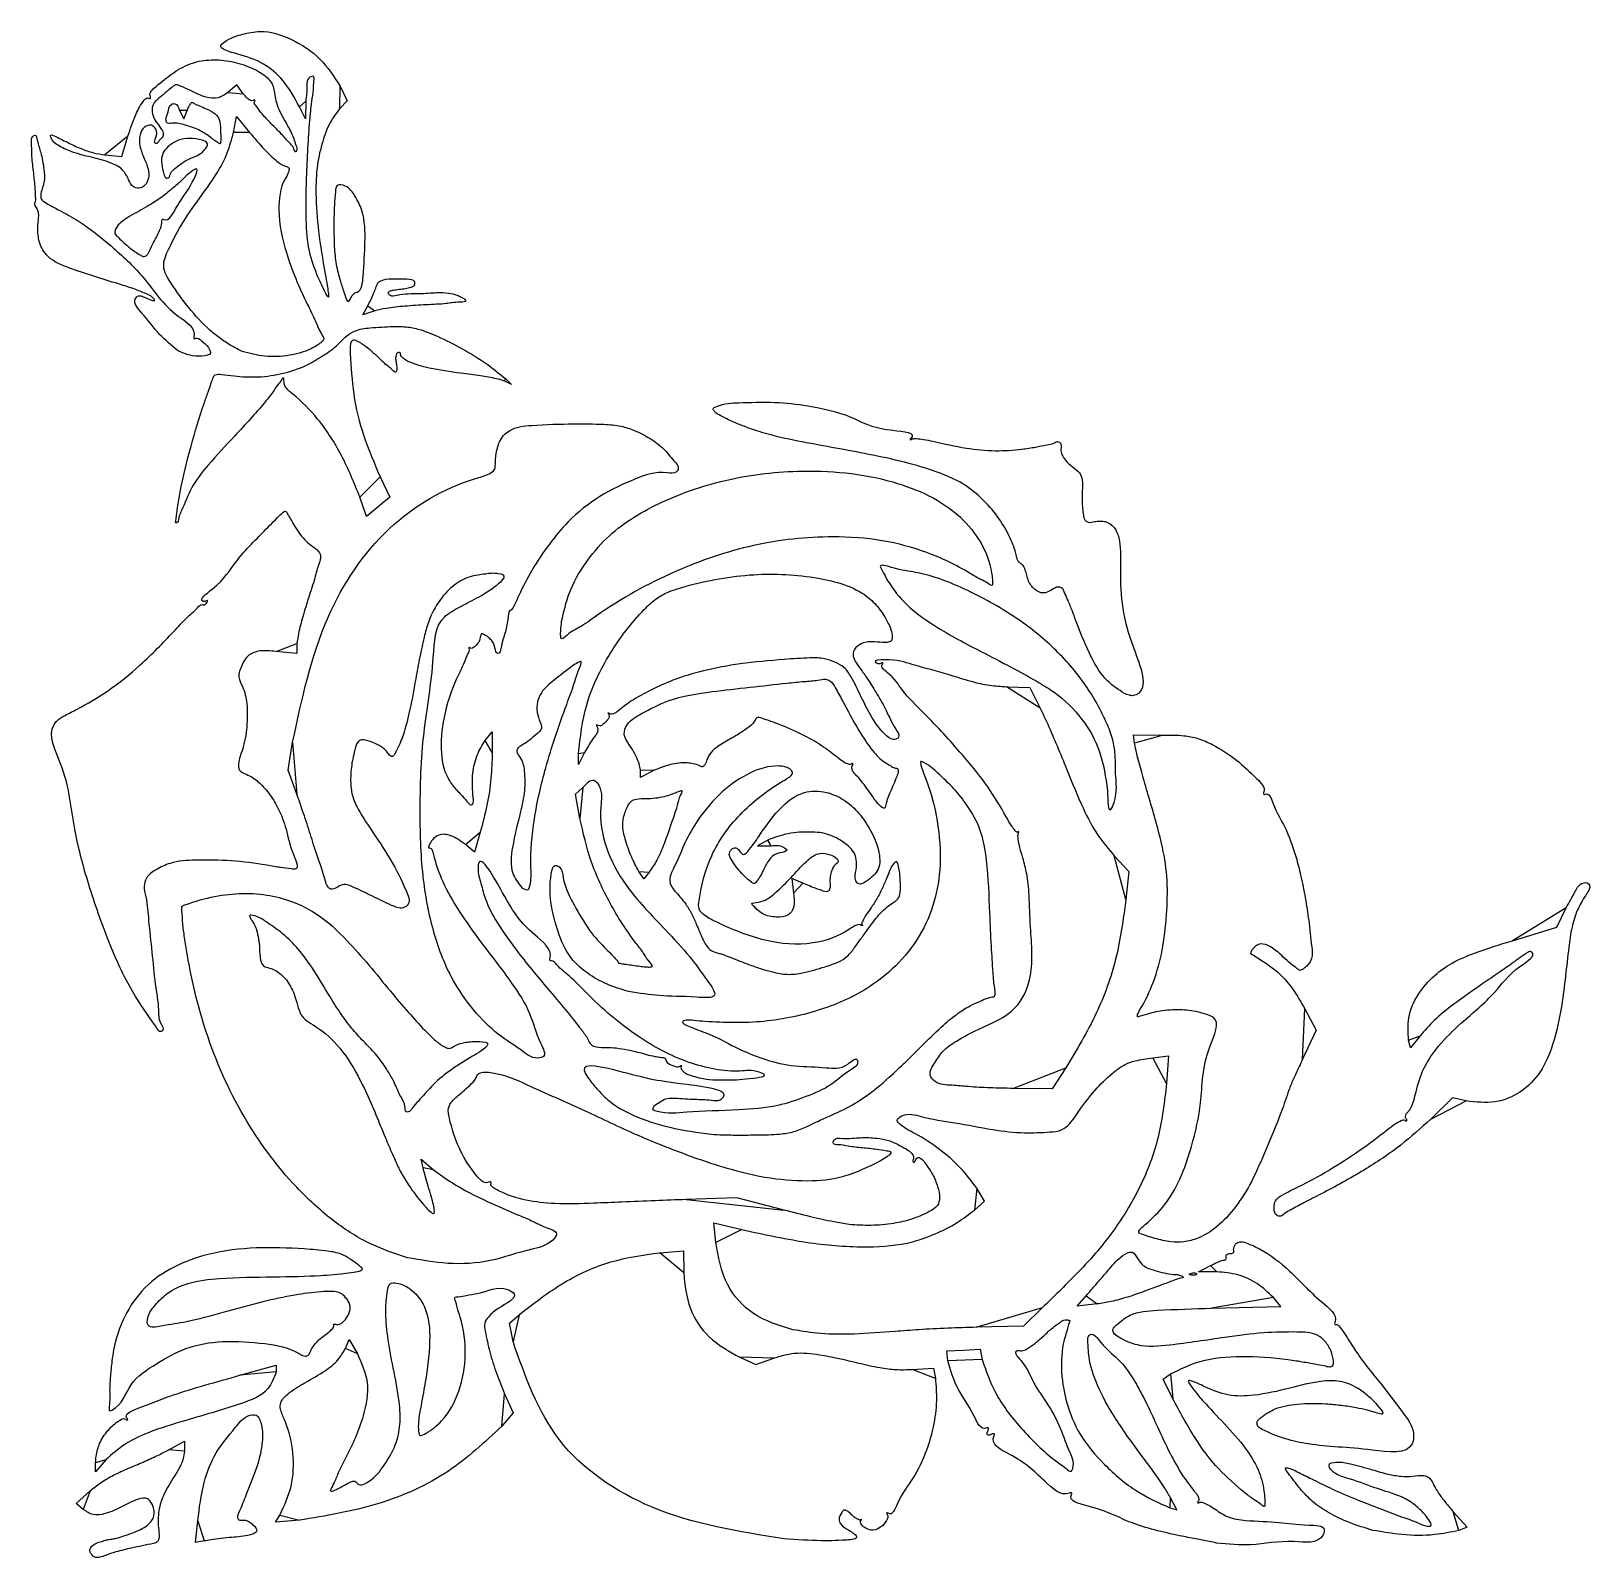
# Model space of a CAD drawing. Extents: x 0 to 149, y 0 to 146.
import ezdxf

# ---------------------------------------------------------------- set-up
doc = ezdxf.new("R2010")
doc.units = 0
doc.layers.add('Layer_1', color=7, linetype='CONTINUOUS')

msp = doc.modelspace()

# ---------------------------------------------------------------- linework, layer by layer
at = {"layer": 'Layer_1', "color": 5}
for points in [[(20.334165, 139.61609), (19.711314, 140.458541), (18.870495, 139.751038)], [(29.570169, 140.347672), (30.224024, 138.942674), (29.542537, 138.231006)], [(26.282639, 138.930448), (26.265846, 137.237115), (25.685866, 138.366004)], [(14.264663, 138.013226), (14.674396, 137.237115), (14.972244, 138.013226)], [(19.383434, 135.931332), (19.688892, 137.447771), (20.933949, 135.931332)], [(7.147173, 133.799606), (8.74695, 133.635118), (9.330456, 135.577228)], [(17.158366, 135.518458), (17.158366, 135.518458)], [(9.40698, 131.430661), (9.40698, 131.430661)], [(12.77191, 131.963979), (12.77191, 131.963979)], [(9.406134, 125.031004), (9.406134, 125.031004)], [(27.610743, 121.795312), (27.610743, 121.795312)], [(29.640705, 121.573782), (29.640705, 121.573782)], [(32.857003, 118.950165), (31.710946, 118.555319), (32.200571, 119.42955), (32.200571, 119.42955)], [(14.116518, 115.140154), (14.116445, 115.140154)], [(20.211285, 115.077867), (20.211285, 115.077867)], [(45.307154, 112.484451), (45.905239, 111.908568), (45.261914, 112.240007)], [(33.374827, 103.115884), (34.292049, 101.195737), (33.184186, 100.262425), (32.076345, 99.329114), (31.4424, 101.189963)], [(13.882463, 98.75316), (13.882463, 98.75316)], [(50.662885, 89.329893), (50.662913, 89.329893)], [(25.444123, 87.237525), (25.444123, 86.292064), (23.465347, 86.475971)], [(93.075269, 83.122429), (95.294128, 83.050448), (96.286958, 81.074893)], [(104.31999, 82.465272), (104.31999, 82.465286)], [(43.369557, 77.983953), (44.050475, 78.817115), (44.058377, 76.841559)], [(25.433418, 72.896127), (24.603893, 75.159586), (25.035976, 77.831084)], [(105.266225, 77.731522), (105.171906, 78.534893), (107.994128, 78.517508)], [(52.865742, 76.841559), (52.280188, 75.712671), (52.26777, 76.752552), (52.267714, 76.752552)], [(59.493929, 75.156165), (58.181906, 74.458551), (58.181906, 75.202015)], [(52.404563, 70.57013), (51.990628, 72.890437), (52.703098, 73.525437)], [(80.195239, 72.830705), (80.195239, 72.830705)], [(102.688012, 73.243212), (102.688012, 73.243212)], [(42.923138, 69.277578), (42.352259, 67.35804), (41.496392, 68.078215)], [(70.317462, 68.507639), (69.329684, 67.975218), (70.653588, 67.963393)], [(103.345533, 67.008672), (104.72354, 65.500908), (104.453933, 62.84568)], [(59.005826, 65.465865), (58.498418, 64.814611), (58.038198, 65.517003), (58.038198, 65.517003)], [(67.706906, 65.48012), (67.706906, 65.480117)], [(46.843628, 64.011207), (46.843628, 64.011207)], [(73.647091, 64.393906), (72.602276, 64.843395), (72.76859, 63.439156)], [(69.274848, 61.902964), (69.274848, 61.902964)], [(141.294544, 58.918648), (145.526071, 60.220917), (146.407564, 62.044973)], [(70.740795, 55.947957), (70.740795, 55.947957)], [(57.053017, 54.070245), (57.053017, 54.070256)], [(121.504755, 52.422886), (122.592581, 50.408843), (121.290577, 47.640799)], [(11.971999, 50.806559), (11.971999, 50.806559)], [(132.488562, 49.850391), (131.582967, 48.710458), (131.396277, 49.454334)], [(46.751793, 48.547565), (46.751906, 48.547565)], [(107.00302, 47.772247), (108.505825, 47.963032), (108.328872, 45.327853)], [(62.627414, 46.194569), (62.627414, 46.194569)], [(98.712009, 46.803226), (97.422168, 44.809337), (93.677023, 44.847175)], [(87.885795, 45.156146), (87.885795, 45.156146)], [(136.885132, 43.654808), (135.578331, 43.949923), (133.498466, 41.904274)], [(64.955239, 40.478076), (64.955239, 40.478076)], [(37.463888, 37.293762), (37.269691, 38.103746), (38.448307, 37.094897)], [(71.869684, 33.248606), (67.354128, 34.43683), (62.55635, 34.259255)], [(90.021596, 33.261986), (90.957953, 34.111123), (90.237468, 35.340514)], [(118.577462, 33.517736), (118.577462, 33.517736)], [(65.356221, 30.173795), (65.165777, 32.048253), (67.853323, 31.398527)], [(78.078573, 31.868119), (78.078573, 31.868119)], [(107.194113, 30.559195), (107.194113, 30.559203)], [(35.984253, 28.718513), (35.984253, 28.718513)], [(60.01635, 29.192506), (62.274128, 29.360467), (62.303874, 27.277679)], [(110.622323, 27.222137), (110.622323, 27.222126)], [(113.104016, 27.377989), (111.380795, 27.36495), (112.509684, 27.960338)], [(96.508333, 23.975873), (94.674989, 22.192412), (90.186781, 22.087793)], [(101.710563, 24.309463), (99.811321, 24.114879), (100.657169, 25.082026), (100.657169, 25.082026)], [(112.622178, 23.913635), (119.225782, 24.066004), (118.501628, 24.925667)], [(46.037771, 20.739016), (45.694956, 22.492031), (46.615226, 23.279016)], [(30.057762, 20.063108), (30.409354, 20.924766), (31.20359, 19.569507)], [(72.71635, 21.850475), (72.71635, 21.850475)], [(87.465425, 18.901535), (87.391906, 19.832671), (88.980817, 19.916299), (90.569728, 19.99993), (90.753794, 19.018846)], [(20.011345, 17.51222), (23.468567, 18.46737), (23.468567, 17.83112)], [(67.650744, 19.225328), (69.175111, 18.527446), (70.880269, 19.149176)], [(84.070997, 18.068028), (86.112339, 18.195062), (86.296291, 17.214546)], [(108.938444, 15.277082), (108.012952, 17.153874), (108.699853, 17.646605)], [(7.588089, 16.062438), (7.588089, 16.062438)], [(45.239392, 15.761894), (46.055466, 13.948896), (44.96702, 12.65745)], [(13.238012, 10.418316), (14.719678, 11.229719), (14.719678, 10.267889)], [(7.262741, 9.480711), (6.253012, 8.301071), (6.253012, 9.207602), (6.253012, 9.207602)], [(5.084832, 4.73578), (4.418567, 5.30222), (5.72836, 6.499669)], [(115.800056, 6.29727), (115.800056, 6.297248)], [(108.647529, 4.882033), (109.300958, 4.68404), (108.682948, 5.895451)], [(135.653345, 4.509579), (136.970251, 3.044857), (136.169953, 2.726462)], [(16.593086, 1.726238), (15.785383, 1.570612), (15.992887, 3.646086), (15.992887, 3.646086)], [(25.672931, 3.707577), (23.398556, 3.517901), (23.824921, 4.196397), (23.824921, 4.196397)], [(71.869684, 1.937044), (71.869684, 1.937044)], [(113.074128, 1.531491), (113.074128, 1.531502)], [(127.992959, 2.735324), (127.992959, 2.735324)], [(6.000442, 0.301462), (6.000442, 0.301462)]]:
    msp.add_lwpolyline(points, close=True, dxfattribs=at)
for points, knots in [([(25.685866, 138.366004), (25.210787, 139.243755), (24.352451, 140.829608), (22.282804, 142.652362), (20.400393, 143.225441), (19.066354, 143.605936), (18.547235, 143.802192), (17.932539, 144.176887), (19.138896, 144.982028), (20.208069, 145.297424), (22.408498, 145.770667), (25.024261, 144.886923), (27.769829, 143.116794), (28.978751, 141.257339), (29.570169, 140.347672)], [0, 0, 0, 0, 2.980402, 5.384757, 8.022835, 8.842733, 9.477533, 9.805457, 10.643177, 12.275864, 13.966557, 16.981185, 20.3443, 23.56535, 23.56535, 23.56535, 23.56535]), ([(9.330456, 135.577228), (9.5619, 136.259087), (9.959245, 137.429707), (10.521837, 138.561245), (11.135325, 139.343817), (11.457198, 139.145794), (11.516582, 139.311523), (11.292176, 139.70856), (12.370118, 140.611927), (13.481028, 141.530535), (15.184875, 142.5646), (17.072015, 142.91311), (18.977025, 142.815143), (20.774009, 142.288603), (22.183856, 141.571559), (23.195315, 140.630833), (23.315717, 139.607393), (23.473839, 138.715599), (23.810621, 137.901913), (24.282022, 137.059421), (24.760841, 136.22638), (25.1452, 135.44813), (25.296245, 134.765302), (25.505258, 134.337928), (25.299599, 133.98055), (25.095354, 134.63486), (24.627778, 134.989777), (23.907062, 135.878814), (23.030844, 136.732344), (22.14496, 137.621538), (21.710129, 138.279735), (21.274551, 138.765784), (21.485891, 138.963512), (21.376421, 139.060971), (21.244771, 138.909949), (20.958195, 138.991068), (20.649983, 139.232873), (20.448547, 139.477298), (20.334165, 139.61609)], [0, 0, 0, 0, 2.101161, 3.607287, 4.259629, 4.380127, 4.476921, 4.667029, 5.690982, 7.646668, 9.628556, 11.389021, 13.357554, 15.296513, 16.950559, 18.118527, 19.222689, 19.922891, 20.847618, 21.839788, 22.819411, 23.739145, 24.408645, 24.952096, 25.055542, 25.438513, 26.112601, 27.254146, 28.618467, 29.907008, 30.854864, 31.280743, 31.424068, 31.482864, 31.631533, 31.874451, 32.28238, 32.81836, 32.81836, 32.81836, 32.81836]), ([(27.610743, 121.795312), (27.268215, 122.620943), (26.553506, 124.343684), (26.25542, 127.691313), (26.341945, 131.076104), (26.47837, 134.369301), (26.639551, 136.808035), (26.818306, 138.633998), (27.032702, 139.943087), (27.036256, 140.637509), (27.121663, 141.365453), (26.374472, 141.159188), (26.424044, 140.11804), (26.336699, 139.38447), (26.282639, 138.930448)], [0, 0, 0, 0, 2.667176, 5.565269, 9.975656, 12.839344, 15.460882, 17.274955, 18.418011, 19.278594, 19.679884, 20.043331, 20.923867, 22.353963, 22.353963, 22.353963, 22.353963]), ([(18.870495, 139.751038), (18.567049, 139.537716), (17.944869, 139.100325), (16.567494, 139.284003), (15.550874, 139.789224), (14.701865, 140.214263), (14.282146, 140.371596), (13.922487, 140.537652), (13.56743, 140.254793), (13.103335, 139.91897), (12.469003, 139.291276), (11.592924, 138.707549), (11.637354, 137.383454), (12.263296, 136.63261), (12.739354, 135.958062), (12.693769, 135.47369), (12.338535, 135.268284), (12.112541, 134.79116), (11.772243, 135.035935), (12.128709, 135.562434), (12.105837, 136.192499), (11.560877, 136.769341), (10.794284, 136.455408), (10.393088, 135.660195), (10.42809, 134.572934), (10.86039, 133.522771), (11.292892, 132.539122), (11.367629, 131.628997), (11.059209, 130.902285), (10.433325, 130.519107), (9.703952, 130.756403), (9.514002, 131.187673), (9.40698, 131.430661)], [0, 0, 0, 0, 1.076626, 2.207487, 3.906052, 4.526143, 5.024682, 5.29662, 5.612588, 6.250472, 7.078328, 8.307303, 9.102967, 10.694174, 11.191717, 11.514951, 11.998317, 12.466768, 12.58105, 13.079166, 13.888721, 14.446976, 15.131147, 15.955452, 17.014727, 18.278315, 19.346671, 20.230759, 20.931303, 21.62167, 22.213662, 22.977655, 22.977655, 22.977655, 22.977655]), ([(17.158366, 135.518458), (16.808932, 135.753221), (16.075653, 136.245867), (14.800119, 136.636608), (13.857523, 136.893349), (13.054022, 136.741849), (12.88509, 137.288669), (13.22653, 137.810014), (13.229398, 138.604885), (14.021503, 138.758656), (14.164698, 138.319676), (14.264663, 138.013226)], [0, 0, 0, 0, 1.260077, 2.644247, 3.904055, 4.372543, 4.657864, 5.358141, 6.236632, 6.582843, 7.383385, 7.383385, 7.383385, 7.383385]), ([(14.972244, 138.013226), (15.027398, 138.145873), (15.124011, 138.378232), (15.254756, 138.632634), (15.429061, 138.850733), (15.756272, 138.625978), (16.203125, 138.488267), (16.878994, 138.124515), (17.628516, 137.843721), (18.145796, 137.084422), (18.139682, 136.30539), (18.1856, 135.561341), (18.184728, 135.17477), (18.13328, 134.771759), (17.840435, 135.018745), (17.558544, 135.189706), (17.302786, 135.399815), (17.158366, 135.518458)], [0, 0, 0, 0, 0.426011, 0.746244, 0.900414, 1.15691, 1.703361, 2.422594, 3.409198, 4.052936, 5.024237, 5.711884, 6.199503, 6.390649, 6.595928, 7.01301, 7.554016, 7.554016, 7.554016, 7.554016]), ([(29.542537, 138.231006), (29.215957, 137.802062), (28.490613, 136.849365), (27.832897, 134.993095), (27.29513, 132.71752), (27.208239, 129.830177), (27.487369, 126.316745), (27.930481, 123.527333), (28.332181, 121.415579), (28.392295, 120.873138), (28.508998, 120.115439), (28.173039, 120.591619), (27.975173, 121.029997), (27.745671, 121.511958), (27.610743, 121.795312)], [0, 0, 0, 0, 1.608944, 3.573517, 5.840667, 8.608703, 12.206795, 16.309105, 17.406451, 18.210012, 18.548883, 18.780542, 19.412348, 20.313753, 20.313753, 20.313753, 20.313753]), ([(14.116445, 115.140154), (13.495509, 115.646899), (12.175465, 116.724186), (11.087833, 118.325765), (9.790721, 119.688649), (10.150273, 120.2621), (10.346885, 120.394678), (10.876826, 120.319227), (11.179263, 120.055378), (12.013221, 119.835103), (11.586385, 120.358192), (11.03011, 120.573405), (9.993368, 121.025448), (7.614507, 121.748455), (4.791568, 122.630358), (1.821265, 123.715099), (0.919399, 125.181859), (0.766743, 126.169127), (0.714794, 126.830543), (0.777054, 127.432386), (0.850109, 127.944905), (0.816259, 128.383249), (0.669948, 128.707869), (0.510747, 128.915932), (0.434019, 129.121201), (0.558596, 129.378025), (0.534855, 129.954094), (0.483752, 130.94272), (0.330797, 132.30901), (0.143044, 133.701882), (0.177114, 134.771675), (0.106432, 135.479647), (0.586289, 135.798023), (0.762729, 134.826056), (1.079915, 133.959747), (1.343314, 132.52576), (1.452098, 131.139616), (1.00317, 130.284866), (1.029163, 129.495926), (1.755763, 129.08253), (2.832677, 128.488886), (4.389822, 127.694067), (6.155777, 126.431337), (8.351517, 124.629184), (11.221169, 121.921085), (12.998138, 118.904104), (15.904931, 117.306719), (15.598005, 116.329301), (15.703262, 116.258719), (15.943441, 116.445318), (16.481093, 115.96074), (16.924463, 115.624516), (17.41274, 114.743009), (16.178652, 114.576864), (15.231808, 114.634562), (14.491536, 114.970148), (14.116518, 115.140154)], [0, 0, 0, 0, 2.346561, 4.988535, 6.455021, 6.704769, 6.92409, 7.124751, 8.217607, 8.522548, 8.867309, 9.491743, 10.641153, 12.077772, 17.039652, 19.604087, 21.209495, 21.887943, 22.59628, 23.192233, 23.698169, 24.149164, 24.490075, 24.743721, 24.948398, 25.093742, 25.567125, 26.640197, 28.08689, 29.692994, 30.802315, 31.400238, 31.641265, 32.169006, 33.400634, 35.046862, 36.305385, 37.500031, 37.869237, 38.519383, 39.741099, 41.722369, 43.679725, 46.254071, 50.282514, 55.182015, 57.690352, 57.804804, 57.878798, 58.000123, 58.589407, 59.523277, 60.063689, 60.930348, 62.093915, 63.288579, 63.288579, 63.288579, 63.288579]), ([(9.40698, 131.430661), (9.243318, 131.763476), (8.884805, 132.492533), (7.521241, 133.161704), (5.839973, 133.58152), (4.103719, 133.985848), (2.771948, 134.617731), (2.086359, 135.097094), (1.890878, 135.840194), (2.870296, 135.331175), (3.578575, 134.99033), (4.838092, 134.378926), (5.996813, 133.983936), (6.77853, 133.858676), (7.147173, 133.799606)], [0, 0, 0, 0, 1.085973, 2.378902, 4.33628, 6.340416, 7.71459, 8.672847, 8.95357, 9.449999, 10.768618, 12.123491, 13.372809, 14.487751, 14.487751, 14.487751, 14.487751]), ([(12.77191, 131.963979), (12.59591, 132.610481), (12.247843, 133.889031), (14.046169, 135.388297), (15.510861, 135.451482), (17.197855, 134.999863), (16.374786, 133.82518), (15.391582, 133.547283), (14.406794, 132.989723), (13.828765, 132.536817), (13.367704, 132.117837), (13.314303, 131.613322), (12.883668, 131.548283), (12.818796, 131.789582), (12.77191, 131.963979)], [0, 0, 0, 0, 1.857736, 3.673939, 5.896047, 6.797521, 7.499981, 9.186957, 10.051792, 10.838188, 11.397258, 11.904493, 12.074387, 12.517257, 12.517257, 12.517257, 12.517257]), ([(20.211285, 115.077867), (19.893987, 115.232503), (19.181817, 115.579579), (18.16754, 116.273945), (16.710946, 117.417831), (15.097066, 119.211043), (13.670433, 121.205947), (12.455815, 123.143053), (13.343072, 125.119546), (14.429271, 127.229497), (16.090611, 129.588185), (17.709612, 131.782421), (18.86763, 133.897465), (19.217493, 135.277009), (19.383434, 135.931332)], [0, 0, 0, 0, 1.05782, 2.374261, 3.675678, 6.616209, 9.498749, 11.269069, 12.915689, 15.513055, 18.573365, 21.483257, 23.720465, 25.738958, 25.738958, 25.738958, 25.738958]), ([(20.933949, 135.931332), (21.392171, 135.383786), (22.189353, 134.431205), (23.356539, 133.330375), (24.089766, 132.750732), (24.750573, 132.612545), (24.636505, 132.025555), (23.877296, 130.950726), (23.515242, 128.113424), (24.433457, 124.078243), (25.846849, 120.628079), (27.212114, 118.088955), (27.55329, 116.99511), (28.110487, 116.270473), (27.752876, 115.901241), (27.348905, 115.639902), (26.369974, 115.063961), (24.671991, 114.617503), (22.405712, 114.487961), (20.925326, 114.885919), (20.211285, 115.077867)], [0, 0, 0, 0, 2.14816, 3.737217, 4.728718, 5.088844, 5.412068, 6.212933, 9.233579, 13.348679, 18.659469, 20.452791, 21.790481, 22.384546, 22.650507, 23.181289, 23.876344, 26.019444, 28.386823, 30.592628, 30.592628, 30.592628, 30.592628]), ([(9.406134, 125.031004), (9.201343, 125.200596), (8.823373, 125.513603), (8.410263, 125.951763), (7.959171, 126.402811), (8.409958, 127.251838), (9.486548, 127.949004), (10.812549, 128.674102), (12.114447, 129.44038), (13.146095, 130.207921), (14.078818, 131.031191), (14.862983, 131.760248), (15.352596, 132.218795), (16.263091, 132.736658), (14.870355, 129.95935), (14.190194, 129.391175), (13.236687, 127.403301), (12.637977, 127.687069), (12.550746, 127.565516), (12.607844, 127.092868), (12.147804, 126.108645), (11.621904, 125.209373), (11.086238, 123.951742), (10.45261, 124.288976), (9.983426, 124.585024), (9.612031, 124.871941), (9.406134, 125.031004)], [0, 0, 0, 0, 0.790876, 1.45967, 1.868324, 2.529964, 3.842657, 5.847303, 7.00701, 8.383333, 9.687152, 10.761591, 11.531076, 11.837594, 13.426822, 16.135122, 17.63986, 17.749026, 17.850038, 18.007727, 19.1681, 20.817529, 21.770379, 22.113758, 22.734767, 23.507366, 23.507366, 23.507366, 23.507366]), ([(29.640705, 121.573782), (29.484707, 122.098789), (29.16988, 123.158331), (28.977848, 125.035945), (28.969546, 126.973522), (28.974537, 128.856489), (29.095639, 130.005271), (29.179012, 131.087376), (30.360722, 130.821383), (31.026607, 129.851981), (31.930253, 128.064345), (31.971187, 125.298693), (31.799348, 122.996456), (31.653451, 120.81289), (30.912975, 120.65643), (30.69662, 120.399241), (30.57471, 120.127639), (30.299374, 119.651716), (29.92546, 120.719984), (29.760906, 121.213377), (29.640705, 121.573782)], [0, 0, 0, 0, 1.640416, 3.310605, 5.626023, 7.507497, 8.801554, 9.409626, 10.17247, 11.493475, 13.016295, 16.096027, 19.324306, 20.92249, 21.169159, 21.491133, 21.855451, 22.179968, 22.688245, 24.065692, 24.065692, 24.065692, 24.065692]), ([(32.200571, 119.42955), (32.296714, 119.611709), (32.495389, 119.98813), (32.747506, 120.550164), (32.962839, 121.103031), (33.140907, 121.678296), (33.825619, 121.969245), (34.769884, 122.016617), (35.657559, 121.987897), (36.71184, 121.941748), (36.663731, 121.279152), (36.222414, 121.150369), (35.765354, 121.018373), (35.196778, 120.963838), (34.672475, 120.890578), (34.31537, 120.841001), (34.053623, 120.643144), (34.417444, 120.270052), (35.462669, 120.617296), (36.944107, 120.538276), (38.588549, 120.693833), (39.799001, 120.668762), (40.595524, 120.510511), (41.085917, 120.253405), (41.366927, 120.105438), (41.667043, 119.767913), (40.504102, 119.774158), (39.60686, 119.576286), (37.672521, 119.527112), (35.81767, 119.389621), (34.160883, 119.237262), (33.220013, 119.030095), (32.857003, 118.950165)], [0, 0, 0, 0, 0.618399, 1.277891, 1.837428, 2.428587, 2.967894, 3.922984, 5.210566, 5.958774, 6.368444, 6.700358, 7.223129, 7.835717, 8.399557, 8.79486, 8.963173, 9.208874, 9.943162, 12.037502, 13.712914, 14.874745, 15.660077, 16.132362, 16.495564, 16.68585, 17.216882, 18.575774, 20.47506, 22.53274, 24.308311, 25.423719, 25.423719, 25.423719, 25.423719]), ([(13.882463, 98.75316), (14.00823, 99.720378), (14.328144, 102.180685), (15.3089, 105.962282), (16.242598, 109.134025), (16.944086, 111.12058), (17.260491, 111.930468), (17.390573, 112.509289), (17.690172, 112.940843), (18.489521, 112.847545), (19.784663, 112.679881), (21.801811, 112.5661), (24.105364, 112.924806), (26.155953, 113.585941), (27.804126, 114.581803), (29.159105, 115.458851), (30.026158, 116.478097), (31.085605, 117.173109), (32.654292, 117.352804), (34.345787, 117.451911), (35.98792, 117.444996), (37.4121, 117.112421), (39.142175, 116.40207), (41.252966, 115.323569), (43.444418, 114.005602), (44.735358, 112.951392), (45.307154, 112.484451)], [0, 0, 0, 0, 2.923943, 7.437613, 11.698087, 12.834929, 13.766299, 14.290626, 14.630704, 15.21528, 16.430089, 18.743597, 21.139262, 23.421482, 25.141004, 26.911087, 28.221452, 29.13094, 30.635379, 32.846395, 34.259793, 35.531905, 37.205704, 39.858706, 42.64137, 44.85388, 44.85388, 44.85388, 44.85388]), ([(45.261914, 112.240007), (44.99318, 112.318932), (44.235732, 112.54139), (42.828534, 112.755134), (40.694278, 113.030722), (38.328504, 113.381013), (36.417826, 113.884251), (35.348187, 114.495932), (35.304588, 114.957788), (35.154582, 115.000307), (34.986373, 114.932089), (34.859539, 114.693716), (34.837234, 114.341241), (34.904281, 113.936813), (34.960136, 113.556238), (34.995284, 113.268257), (34.812934, 113.008299), (34.414599, 113.467993), (33.904475, 113.798265), (33.197548, 114.51956), (32.464238, 115.181186), (31.763361, 115.732297), (31.244341, 116.044024), (30.689151, 116.230927), (30.466812, 115.561394), (30.602438, 113.928692), (30.730404, 110.891012), (31.732258, 106.962654), (32.820961, 104.412994), (33.374827, 103.115884)], [0, 0, 0, 0, 0.839718, 2.366814, 4.255956, 7.320574, 9.425638, 10.431852, 10.560876, 10.67507, 10.834557, 11.075534, 11.433583, 11.882629, 12.299877, 12.594844, 12.738024, 13.099576, 13.871354, 14.89157, 15.970764, 16.900111, 17.488191, 17.923099, 18.296914, 19.244623, 23.093727, 27.172187, 31.395739, 31.395739, 31.395739, 31.395739]), ([(31.4424, 101.189963), (30.898114, 102.527819), (29.83066, 105.151619), (27.69116, 108.508058), (25.782267, 110.426451), (24.633139, 111.330934), (24.338447, 111.687261), (24.206927, 112.025933), (24.213692, 112.284472), (24.203458, 112.44108), (24.109803, 112.618834), (23.884195, 112.161487), (23.576629, 111.872109), (23.049096, 111.024455), (22.18682, 109.983643), (20.972702, 108.580884), (19.147462, 106.640922), (17.163279, 104.5221), (15.352223, 102.236659), (14.66707, 100.322768), (14.177918, 99.384796), (14.108208, 98.72623), (13.911529, 98.749693), (13.882463, 98.75316)], [0, 0, 0, 0, 4.328244, 8.488543, 11.842604, 12.389562, 12.871243, 13.211857, 13.454386, 13.629591, 13.706982, 13.954688, 14.554913, 15.379187, 16.72841, 18.71039, 20.898891, 24.737986, 27.396702, 29.667731, 30.498617, 30.980815, 31.064432, 31.064432, 31.064432, 31.064432]), ([(104.31999, 82.465286), (103.743995, 82.838911), (102.405427, 83.707184), (100.972798, 86.16131), (100.034851, 88.45515), (99.361877, 90.288063), (98.998136, 91.2459), (98.643708, 91.951543), (98.451931, 92.545614), (97.866817, 92.68837), (97.386332, 92.329765), (96.863936, 92.058251), (96.287295, 92.039143), (95.850927, 92.324225), (95.444231, 92.694966), (95.152556, 93.186476), (94.999284, 93.733813), (94.874858, 94.24117), (94.694402, 94.643167), (94.441444, 94.871985), (94.195872, 95.013616), (94.058206, 95.268176), (94.021503, 95.630932), (93.886473, 96.175992), (93.576527, 96.924044), (93.033128, 98.140222), (92.065395, 99.638211), (90.624724, 101.201151), (88.870673, 102.5881), (86.524673, 103.587814), (83.654704, 104.490622), (79.388984, 105.402467), (75.019886, 106.161938), (71.143672, 106.928301), (69.023363, 107.555612), (67.656611, 108.091848), (66.674809, 108.496355), (65.876777, 108.943929), (65.338388, 109.17589), (65.029768, 109.64062), (66.114885, 110.150144), (67.881467, 110.18425), (70.941052, 110.29136), (74.385358, 109.926071), (78.626421, 108.934756), (80.227236, 107.58199), (84.644336, 107.362552), (83.839611, 106.674248), (83.969395, 106.639527), (84.121179, 106.799587), (84.582162, 106.752196), (85.22553, 106.703025), (86.823987, 106.331068), (89.069368, 105.822862), (91.931708, 105.543521), (94.139602, 105.687357), (95.762169, 105.938359), (96.782131, 106.154211), (97.50392, 106.265867), (97.966917, 106.565297), (98.331855, 106.252457), (98.215386, 105.767114), (98.327117, 105.200988), (98.718351, 104.628219), (99.326127, 104.098746), (100.030013, 103.613383), (100.382284, 102.730782), (100.274416, 101.844214), (100.276326, 100.925919), (100.296925, 100.151033), (100.388978, 99.517111), (100.462833, 98.984636), (100.937929, 98.715259), (101.425685, 98.869423), (101.937283, 98.9048), (102.364452, 98.896742), (104.076328, 98.314412), (103.771895, 92.556875), (104.23216, 88.724292), (106.783631, 82.860295), (105.140455, 82.235064), (104.752813, 82.309892), (104.475104, 82.409587), (104.31999, 82.465272)], [0, 0, 0, 0, 2.036789, 4.733336, 8.296689, 9.509353, 10.601789, 11.338421, 11.947011, 12.290262, 12.963148, 13.627691, 14.056411, 14.616972, 15.130638, 15.708844, 16.298888, 16.828946, 17.282369, 17.589175, 17.8379, 18.120535, 18.412482, 18.929373, 19.798047, 20.837405, 22.924479, 25.109836, 27.195583, 29.576335, 32.704906, 36.220919, 42.646886, 46.015816, 48.065448, 49.270323, 50.416294, 51.258268, 51.979609, 52.249193, 52.620389, 54.786296, 58.222831, 61.379827, 65.536049, 69.807408, 71.698395, 71.809995, 71.857768, 72.015431, 72.414167, 73.127849, 74.015192, 77.285769, 80.065384, 82.599962, 83.894401, 85.004145, 85.691315, 86.159951, 86.404179, 86.931097, 87.497167, 88.120052, 88.96098, 89.924315, 90.613404, 91.685923, 92.555557, 93.38171, 93.988955, 94.521498, 94.870546, 95.47015, 95.971178, 96.421792, 96.740402, 101.275958, 109.01831, 113.438014, 113.693851, 114.086753, 114.583872, 114.583872, 114.583872, 114.583872]), ([(25.035976, 77.831084), (25.903454, 81.920575), (27.47953, 89.350557), (33.515018, 98.525638), (39.884631, 102.333052), (43.538886, 103.241559), (44.398508, 103.789076), (44.329921, 104.519369), (44.400564, 105.181313), (44.540701, 105.832414), (44.792599, 106.720758), (45.81873, 107.852899), (48.467733, 108.105091), (51.435715, 108.170948), (54.2903, 108.166534), (56.250539, 108.03338), (57.739448, 107.518635), (59.104196, 106.820623), (60.440373, 105.852294), (61.146942, 104.838649), (61.933137, 104.080384), (61.541075, 103.367853), (59.862816, 103.744911), (57.482991, 102.879648), (54.20589, 101.3499), (51.479205, 99.182056), (49.435358, 96.683079), (47.847652, 94.34029), (46.835662, 92.395984), (46.290717, 91.124333), (46.040645, 90.636513), (45.842906, 90.375585), (45.65439, 90.346201), (45.622901, 90.112633), (45.546496, 89.538491), (45.380317, 88.348506), (44.986248, 87.536097), (44.790123, 86.131503), (44.436737, 86.396853), (44.36133, 86.617539), (44.304793, 86.924029), (44.175511, 87.292683), (43.915917, 87.637563), (43.586625, 87.938863), (43.31359, 88.063042), (43.059858, 88.230761), (42.90697, 87.93768), (42.887556, 87.450587), (42.521773, 87.048034), (42.044308, 86.663129), (41.904604, 86.88064), (41.798384, 86.825287), (41.896596, 86.591197), (41.631148, 86.141614), (41.375627, 85.323397), (40.447399, 83.514878), (39.446638, 80.804014), (39.048101, 77.386018), (39.445309, 74.846197), (40.598203, 73.285208), (41.259141, 72.722793), (42.052746, 71.660008), (42.285741, 72.163362), (42.246345, 72.577768), (42.155653, 73.512989), (42.145796, 74.898061), (42.519175, 76.581004), (43.099638, 77.538643), (43.369557, 77.983953)], [0, 0, 0, 0, 12.452019, 22.623422, 32.121898, 33.523708, 34.177066, 34.882195, 35.506257, 36.216073, 36.866262, 38.270269, 40.452988, 44.476111, 47.338463, 48.99403, 50.337291, 52.021593, 53.617492, 55.128855, 55.977965, 56.348321, 57.21203, 60.359805, 64.082523, 67.957379, 70.695976, 73.74267, 76.428747, 77.272215, 77.869376, 78.104887, 78.198081, 78.393308, 78.688235, 80.059743, 81.624801, 82.416928, 82.555272, 82.794926, 83.10697, 83.493503, 83.9497, 84.402086, 84.766262, 84.979158, 85.06361, 85.650388, 86.409151, 86.834622, 86.951824, 87.00844, 87.122018, 87.568304, 88.500069, 89.721549, 93.633905, 97.111281, 99.952816, 101.172947, 102.571234, 103.37384, 103.565651, 104.012555, 104.641064, 106.372683, 108.16128, 109.715901, 109.715901, 109.715901, 109.715901]), ([(50.662913, 89.329893), (50.872602, 90.257719), (51.318008, 92.228541), (52.843905, 94.911873), (55.478896, 98.065257), (60.010265, 100.865456), (66.223525, 103.014376), (73.825412, 103.95977), (81.708796, 103.251826), (88.781855, 100.083052), (91.455857, 95.826494), (91.717156, 93.423714), (91.763409, 93.059562), (91.695288, 92.665326), (91.152306, 93.129086), (90.546, 93.33819), (88.591725, 94.572274), (85.613954, 95.998551), (81.145611, 97.19659), (75.566889, 97.56601), (68.810814, 96.845643), (61.118872, 94.168148), (55.883421, 91.280288), (52.463512, 88.764907), (51.502252, 88.376601), (50.641513, 87.507494), (50.561268, 88.080067), (50.598186, 88.576056), (50.639018, 89.051807), (50.662885, 89.329893)], [0, 0, 0, 0, 2.840918, 6.034472, 9.143883, 15.097373, 21.701682, 28.770847, 37.923241, 45.188128, 51.2567, 51.859591, 52.286488, 52.455992, 52.828355, 53.679041, 54.825048, 59.399028, 63.802015, 68.524018, 76.123359, 84.044852, 92.604393, 94.567757, 96.002407, 96.598801, 96.82778, 97.410831, 98.231095, 98.231095, 98.231095, 98.231095]), ([(11.971999, 50.806559), (11.216152, 51.86351), (9.427422, 54.364806), (7.409481, 58.970797), (5.572575, 64.127826), (4.023968, 69.898706), (3.691101, 74.773362), (1.577804, 78.626119), (2.669836, 80.019054), (3.456719, 80.45261), (5.11303, 81.292515), (7.624017, 82.7434), (10.685498, 85.288152), (13.100248, 87.695783), (14.854157, 89.667028), (15.74645, 90.380468), (16.286044, 91.020392), (16.574831, 90.894322), (16.746847, 90.98588), (16.841655, 91.117064), (16.970127, 91.254008), (16.860362, 91.371976), (16.714383, 91.197266), (15.946683, 91.357154), (18.506294, 93.190662), (19.40832, 94.987089), (22.057213, 97.691734), (23.30051, 98.939684), (24.364587, 100.017), (24.602647, 99.45145), (24.89925, 99.023665), (25.262109, 98.334583), (25.738206, 97.63465), (26.267725, 97.007875), (26.811656, 96.572522), (27.277519, 96.266346), (27.580679, 95.946328), (27.783918, 95.464292), (27.422117, 94.63737), (27.137658, 93.334835), (26.551809, 91.638637), (26.031136, 89.884994), (25.616026, 88.415515), (25.490599, 87.556014), (25.444123, 87.237525)], [0, 0, 0, 0, 3.890901, 9.207901, 14.97838, 20.404072, 26.793598, 30.579099, 31.029574, 31.949621, 33.238079, 36.62319, 40.613907, 45.107672, 46.968663, 48.312878, 48.860729, 49.009971, 49.181328, 49.380637, 49.549161, 49.60993, 49.775031, 50.046738, 51.516523, 54.931542, 58.93745, 61.099103, 61.750656, 62.035291, 62.638067, 63.428603, 64.317821, 65.190275, 65.873334, 66.401177, 66.859341, 67.18041, 67.904714, 69.375269, 71.275762, 73.239926, 74.879069, 75.844019, 75.844019, 75.844019, 75.844019]), ([(46.751906, 48.547565), (45.929298, 49.087326), (44.193336, 50.226391), (42.052666, 52.483604), (39.942703, 55.56878), (38.355945, 59.689048), (37.324382, 65.086796), (37.112061, 71.486397), (37.354852, 78.702134), (38.506943, 84.588274), (38.560013, 89.098877), (40.051226, 90.210429), (40.798114, 90.653589), (41.968542, 91.236184), (43.404595, 92.003684), (44.376115, 92.694997), (45.502931, 93.679296), (44.345375, 93.993878), (43.37068, 93.851348), (41.791109, 93.674096), (40.179914, 92.743833), (38.797194, 91.13914), (37.935095, 89.357611), (37.486157, 87.494718), (37.083855, 85.680658), (36.667304, 83.302374), (36.212629, 80.814563), (35.57742, 78.405263), (35.030856, 77.180207), (34.609684, 76.418708), (34.244668, 76.550562), (34.005159, 77.078184), (33.216402, 77.578348), (32.376852, 77.962161), (31.22936, 78.173002), (30.87018, 76.800267), (30.590108, 75.477848), (30.523522, 73.888542), (30.757343, 72.398637), (31.636735, 70.789632), (33.06636, 68.699392), (34.697678, 66.20604), (35.628934, 64.183182), (36.368189, 62.531245), (35.396339, 61.861045), (34.15295, 62.440036), (32.648776, 63.136215), (31.198214, 63.876081), (29.913691, 64.418841), (29.269175, 63.971644), (28.401216, 63.671007), (27.938511, 65.540248), (27.315295, 67.089408), (26.652664, 69.33307), (26.040449, 71.170322), (25.620294, 72.364834), (25.433418, 72.896127)], [0, 0, 0, 0, 2.943933, 6.212629, 9.25258, 14.112463, 19.326319, 25.664947, 33.350391, 40.623612, 44.57847, 45.177163, 46.111357, 47.1856, 49.137108, 50.715554, 51.5528, 52.135176, 53.393314, 54.867392, 56.721668, 58.850232, 61.132527, 62.586169, 64.589454, 66.711426, 69.812204, 72.25546, 73.940072, 74.245794, 74.459047, 74.925885, 75.935579, 77.102913, 77.881737, 78.889765, 80.564118, 82.287466, 83.531756, 85.054647, 87.709422, 91.21249, 93.708598, 95.007694, 95.614401, 96.728182, 98.749424, 100.714729, 101.789222, 102.480164, 103.019466, 104.173897, 106.790677, 108.85994, 110.965773, 112.652718, 112.652718, 112.652718, 112.652718]), ([(52.267714, 76.752552), (52.453581, 78.326123), (52.850302, 81.684803), (55.14592, 86.371673), (57.61722, 89.619508), (59.588207, 91.498419), (60.926627, 92.237548), (64.015271, 93.156511), (68.821608, 94.035663), (74.711384, 93.726997), (78.994085, 92.569354), (80.982949, 90.615961), (81.791854, 89.270659), (82.210915, 88.234959), (82.15023, 87.414368), (81.485029, 87.307969), (80.708668, 87.398461), (79.705339, 87.44066), (78.835909, 87.066838), (78.381187, 86.450825), (78.498401, 85.829861), (78.789334, 85.310828), (79.298779, 84.624607), (79.990905, 83.65074), (80.757943, 82.355373), (81.712141, 80.753831), (82.167589, 79.518667), (83.002575, 78.380974), (82.266948, 77.921476), (81.276178, 78.711372), (80.258304, 80.07616), (79.261798, 82.039102), (78.462533, 83.785504), (77.673893, 84.992823), (76.704904, 85.484321), (75.631681, 85.875755), (73.978288, 85.87037), (71.307278, 85.689835), (67.9004, 85.381076), (64.346844, 84.741933), (61.494469, 83.884148), (59.208056, 82.83861), (57.410778, 81.882266), (56.338985, 81.05009), (55.772512, 80.580681), (55.50941, 80.499626), (55.27876, 80.517089), (55.173385, 80.634557), (55.049757, 80.593745), (55.313414, 80.394475), (55.052304, 79.934388), (54.727738, 79.57937), (54.279319, 79.299684), (54.032892, 79.522687), (53.974989, 79.377532), (54.111209, 79.254958), (54.139558, 79.005136), (54.062353, 78.713808), (53.84011, 78.403908), (53.533343, 78.006732), (53.205681, 77.464609), (52.981459, 77.053648), (52.865742, 76.841559)], [0, 0, 0, 0, 4.726038, 10.087402, 15.391936, 16.924882, 18.210121, 19.933094, 26.571048, 32.710917, 37.679947, 39.265679, 40.968799, 42.317625, 42.699188, 43.118431, 44.041793, 45.199707, 46.008931, 46.840349, 47.211759, 47.839246, 48.614768, 49.776805, 51.413428, 53.173705, 55.167643, 55.994601, 56.309973, 57.382175, 59.109991, 61.742474, 63.80643, 64.949967, 65.945789, 66.995042, 68.356925, 70.838028, 75.061187, 78.595692, 81.658783, 83.962299, 86.136095, 87.735436, 88.043854, 88.320411, 88.545984, 88.696956, 88.742246, 88.853004, 89.324546, 90.005057, 90.502064, 90.634709, 90.698443, 90.871676, 91.115142, 91.418705, 91.758014, 92.247935, 92.927865, 93.652979, 93.652979, 93.652979, 93.652979]), ([(102.688012, 73.243212), (102.514428, 74.493628), (102.178672, 76.912254), (100.361524, 80.165825), (98.213982, 82.284886), (95.892792, 83.682487), (93.691693, 84.908394), (90.418896, 86.589459), (86.884874, 88.421594), (83.648959, 90.666339), (82.120129, 92.55549), (81.427177, 93.791545), (81.201204, 94.219785), (80.85505, 94.880543), (82.950675, 94.183493), (84.225289, 94.121066), (86.64713, 93.472718), (88.869314, 92.555501), (91.262783, 91.349666), (94.235396, 89.611599), (97.437815, 87.102576), (100.484302, 83.699036), (102.232948, 80.624165), (103.178994, 78.340689), (103.490355, 76.671299), (103.394815, 74.558394), (103.721964, 72.915841), (102.774084, 70.770511), (102.72384, 72.213927), (102.688012, 73.243212)], [0, 0, 0, 0, 3.757923, 7.268794, 10.957457, 12.6692, 15.384122, 18.518159, 23.702045, 27.343503, 30.20815, 30.953751, 31.515008, 31.771697, 32.845252, 35.182693, 37.388074, 39.767336, 42.549476, 45.371038, 50.104292, 54.685347, 58.981841, 60.656325, 62.068999, 64.056819, 66.83805, 67.583913, 69.437681, 69.437681, 69.437681, 69.437681]), ([(23.465347, 86.475971), (22.893769, 86.543344), (21.953801, 86.654141), (20.587753, 86.093586), (20.169752, 85.117451), (19.874623, 84.355481), (19.943874, 83.725539), (20.437377, 82.874017), (20.750978, 81.340178), (20.709786, 79.305571), (20.39756, 77.351508), (19.831261, 76.08452), (19.874205, 75.036303), (20.852438, 74.740088), (21.794358, 74.081519), (22.822655, 72.985885), (23.743763, 71.487392), (24.541858, 69.347056), (24.767435, 67.797443), (25.744525, 65.670657), (24.664128, 65.789407), (23.808534, 65.894097), (21.87666, 66.256794), (19.19719, 66.592606), (16.118983, 66.630344), (13.634683, 66.503947), (12.078118, 65.761714), (11.080306, 65.062953), (10.794884, 64.023044), (11.188979, 62.694349), (11.298566, 60.593192), (11.651077, 57.818049), (11.859763, 55.004432), (12.304823, 52.697773), (12.210919, 51.313188), (12.84045, 50.46233), (12.298585, 50.144131), (12.120638, 50.505069), (11.971999, 50.806559)], [0, 0, 0, 0, 1.711315, 2.814284, 4.131993, 4.727562, 5.249386, 5.962074, 7.65403, 9.849319, 12.077808, 13.474227, 14.100222, 14.850781, 16.169243, 17.649076, 19.269435, 21.497256, 24.067809, 25.395171, 25.823266, 26.823347, 28.183672, 31.600088, 34.964955, 37.447399, 38.902705, 40.137187, 40.923482, 41.952276, 44.219334, 47.234974, 50.318419, 52.763409, 54.042027, 54.80247, 54.950103, 55.698817, 55.698817, 55.698817, 55.698817]), ([(46.843628, 64.011207), (46.519456, 64.440437), (45.685716, 65.544376), (45.986839, 68.224925), (46.646781, 70.733162), (47.197964, 73.16721), (47.168526, 74.919217), (46.942755, 76.21924), (46.361822, 76.778361), (46.430931, 77.294364), (47.256956, 77.71915), (47.94274, 78.316218), (48.866548, 79.076622), (48.568771, 79.887692), (48.272759, 80.663426), (48.324252, 81.677423), (48.776568, 82.829923), (50.183439, 83.895915), (51.051976, 84.652277), (52.776029, 85.826128), (52.154219, 84.415846), (51.846796, 83.27305), (50.611056, 80.019387), (49.193757, 75.853289), (48.003331, 70.750532), (47.631786, 66.858781), (47.826116, 64.842018), (47.520236, 63.593042), (47.071694, 63.870255), (46.843628, 64.011207)], [0, 0, 0, 0, 1.570469, 4.039089, 7.531491, 9.557317, 11.441714, 12.805672, 13.371351, 13.676013, 14.206209, 15.924819, 16.727875, 17.290806, 18.274427, 19.285169, 20.224903, 21.940034, 24.096227, 25.056628, 25.740943, 27.283172, 29.350456, 35.700273, 40.725302, 45.162245, 46.867189, 47.484702, 48.12347, 48.12347, 48.12347, 48.12347]), ([(87.885795, 45.156146), (87.315312, 45.163456), (86.47493, 45.174224), (85.539194, 46.237295), (86.28588, 47.354552), (86.99272, 48.498797), (88.50092, 49.532277), (90.836968, 50.762382), (93.960221, 51.935464), (95.775137, 55.85011), (95.330092, 59.591879), (95.273654, 62.954561), (95.074807, 65.169837), (94.68193, 66.648625), (94.339065, 67.743291), (94.202024, 68.47214), (94.125463, 69.005947), (94.242091, 69.195506), (94.221386, 69.365651), (94.071494, 69.1973), (93.780912, 69.554112), (93.459286, 69.969674), (92.632791, 71.471836), (91.258239, 73.772407), (88.552931, 77.041786), (85.853991, 80.007943), (83.149411, 82.582384), (82.321151, 84.120952), (80.980361, 84.995352), (81.314618, 85.340463), (81.211793, 85.438414), (81.092483, 85.318623), (80.922756, 85.282984), (80.731753, 85.330101), (80.369879, 85.685807), (82.566893, 85.803162), (84.079659, 85.200518), (87.143261, 84.464749), (89.506844, 83.653655), (91.391443, 83.22685), (92.530251, 83.156228), (93.075269, 83.122429)], [0, 0, 0, 0, 1.643254, 2.420687, 3.67966, 5.01551, 6.628917, 8.976058, 13.080638, 16.051067, 21.104981, 24.166644, 26.181476, 27.742685, 28.762363, 29.585739, 30.04604, 30.233408, 30.310444, 30.405714, 30.663348, 31.318297, 32.257603, 35.588904, 39.520531, 44.824114, 47.903597, 50.117348, 51.008067, 51.14989, 51.208315, 51.352261, 51.541296, 51.731542, 51.933235, 52.801164, 55.46369, 59.016117, 61.340664, 63.124748, 64.762294, 64.762294, 64.762294, 64.762294]), ([(58.181906, 75.202015), (58.147715, 75.392486), (58.064307, 75.857129), (57.727317, 76.570718), (57.243952, 77.488025), (56.440094, 78.412618), (56.957728, 79.834902), (58.613568, 80.755054), (61.214298, 82.117876), (66.004281, 82.817217), (70.317829, 83.261649), (73.682466, 83.62787), (74.903445, 83.687575), (75.720963, 83.888561), (76.382468, 83.680553), (76.858826, 82.850975), (77.720875, 81.277911), (78.806574, 79.175096), (80.121452, 77.191972), (81.171578, 76.059142), (81.978471, 75.63699), (82.343091, 75.357271), (82.748915, 75.35289), (82.78112, 74.946899), (82.577384, 74.482373), (82.299806, 73.783834), (81.971961, 73.075308), (81.722509, 72.45143), (81.602657, 71.995932), (81.497665, 71.352895), (80.684491, 72.078108), (80.395879, 72.522068), (80.195239, 72.830705)], [0, 0, 0, 0, 0.579023, 1.412496, 2.33565, 3.756832, 4.688295, 6.417939, 9.246805, 13.531304, 20.702663, 22.349803, 23.670065, 24.377647, 24.828124, 25.637557, 27.090585, 30.316957, 32.665513, 34.248597, 34.865706, 35.368316, 35.652946, 35.860512, 36.413457, 37.221615, 38.086981, 38.785831, 39.170338, 39.632216, 40.183811, 41.441853, 41.441853, 41.441853, 41.441853]), ([(80.195239, 72.830705), (80.007168, 73.095399), (79.649315, 73.599044), (79.151758, 74.248905), (78.732962, 74.705225), (78.434669, 75.022118), (78.31372, 75.324379), (78.328609, 75.580766), (78.493367, 75.719313), (78.388567, 75.855179), (78.215044, 75.654165), (77.844769, 75.791164), (77.366159, 76.040988), (76.505789, 76.745792), (75.199899, 77.728136), (73.274658, 78.758881), (71.371975, 79.564248), (70.138258, 79.988794), (69.253785, 80.292473), (69.050774, 79.765601), (68.605164, 79.334883), (67.848068, 78.791457), (66.792563, 78.164795), (65.73284, 77.565908), (64.886014, 76.922758), (64.514972, 76.251985), (64.396129, 75.767301), (64.103439, 75.434912), (63.509099, 75.755848), (62.527671, 75.928703), (61.00291, 75.772899), (60.000141, 75.363058), (59.493929, 75.156165)], [0, 0, 0, 0, 0.974406, 1.854046, 2.450682, 2.836017, 3.15008, 3.397425, 3.581525, 3.643704, 3.814268, 4.132497, 4.712512, 5.486445, 7.426979, 9.61782, 12.069039, 13.399812, 13.951876, 14.316293, 14.861447, 15.84865, 17.081117, 18.55036, 19.507019, 20.22688, 20.771197, 21.0615, 21.347442, 22.55594, 24.164249, 25.803826, 25.803826, 25.803826, 25.803826]), ([(96.286958, 81.074893), (96.525405, 80.570367), (97.086484, 79.383188), (97.913708, 77.45053), (99.012316, 74.752052), (100.17256, 71.863864), (101.631624, 69.027921), (102.79942, 67.652077), (103.345533, 67.008672)], [0, 0, 0, 0, 1.673987, 3.93899, 6.305735, 10.412986, 13.286832, 15.81134, 15.81134, 15.81134, 15.81134]), ([(107.194113, 30.559203), (106.949351, 30.623928), (106.512543, 30.739436), (106.074803, 30.946114), (105.624513, 31.02564), (105.706638, 31.339309), (105.947547, 31.56831), (106.825644, 32.337212), (108.285908, 33.711135), (109.741588, 36.309257), (110.843369, 39.572892), (111.814418, 43.959339), (111.649154, 47.564535), (113.556866, 51.247455), (112.383596, 51.836328), (111.822431, 51.989924), (110.797488, 52.270071), (109.344511, 52.391375), (107.454299, 52.227353), (106.460269, 51.918887), (105.451591, 51.608803), (105.712315, 52.258739), (106.322085, 53.194889), (107.329059, 55.469946), (108.068021, 58.465115), (108.383998, 61.749616), (108.456742, 65.045641), (107.803287, 68.740788), (106.805254, 71.998094), (105.993574, 74.842352), (105.532787, 76.484082), (105.335538, 77.407154), (105.266225, 77.731522)], [0, 0, 0, 0, 0.739906, 1.320455, 1.619009, 1.785463, 2.140128, 2.635111, 5.270882, 8.121389, 11.432556, 15.677241, 21.088129, 23.929147, 24.236096, 24.867652, 25.693741, 27.402861, 29.280634, 31.045358, 31.306651, 31.619342, 32.482791, 35.344921, 38.479113, 41.907509, 45.168999, 48.349248, 53.105932, 55.387495, 57.22386, 58.218768, 58.218768, 58.218768, 58.218768]), ([(107.994128, 78.517508), (108.658038, 78.521656), (109.770004, 78.528603), (111.390254, 78.228994), (113.082614, 77.449752), (115.085646, 76.163423), (116.496587, 74.76189), (117.814307, 73.48978), (117.542799, 72.975663), (117.605732, 72.821196), (118.090905, 73.116131), (118.693502, 71.23381), (119.695586, 69.772965), (120.583328, 67.26847), (121.155679, 65.03188), (121.549837, 63.022364), (121.91019, 60.73805), (122.087936, 58.837898), (122.288692, 57.346836), (121.887921, 56.704081), (121.548525, 56.385175), (121.304458, 56.195046), (121.011185, 56.039068), (120.637028, 56.3812), (120.111519, 56.752021), (119.300326, 57.517456), (118.453112, 58.270235), (117.339991, 58.769283), (116.680553, 58.356889), (116.447867, 58.003763), (116.335517, 57.840328), (116.341594, 57.639269), (116.679366, 57.542488), (117.032933, 57.235239), (117.944912, 56.706025), (119.131197, 55.805583), (120.457375, 54.275296), (121.136034, 53.07501), (121.504755, 52.422886)], [0, 0, 0, 0, 1.989447, 3.33208, 4.895569, 7.579642, 10.204868, 11.614586, 11.794275, 11.88626, 12.005375, 13.111506, 15.69805, 18.767076, 20.511769, 22.710405, 24.891909, 27.419319, 28.551374, 29.19517, 29.600227, 29.939164, 30.149539, 30.507031, 31.243251, 32.205064, 33.774191, 34.740094, 35.542632, 35.823059, 36.025102, 36.12231, 36.373555, 36.903435, 37.597226, 39.485717, 41.371931, 43.615879, 43.615879, 43.615879, 43.615879]), ([(44.058377, 76.841559), (44.034097, 76.01554), (43.984648, 74.333236), (43.597176, 71.797123), (43.149488, 70.123669), (42.923138, 69.277578)], [0, 0, 0, 0, 2.477616, 5.046009, 7.672542, 7.672542, 7.672542, 7.672542]), ([(64.955239, 40.478076), (63.620318, 40.659515), (61.071078, 41.006002), (57.721389, 42.097377), (55.34868, 43.371665), (54.044255, 44.802121), (53.307094, 45.652599), (52.174616, 47.47366), (58.573389, 45.894358), (59.671729, 45.488868), (67.037209, 44.720536), (65.607285, 43.612074), (64.661629, 43.808559), (63.251881, 43.788035), (61.789883, 43.923381), (60.537573, 43.929834), (59.910486, 43.456323), (59.473015, 43.205961), (59.315998, 42.772368), (60.73221, 42.386265), (63.126372, 42.669826), (67.161711, 42.744715), (70.985802, 43.028621), (73.899844, 44.007937), (76.351549, 45.035601), (77.662476, 46.351087), (78.987721, 47.019726), (78.792197, 47.895588), (77.469923, 46.58613), (75.67602, 46.929445), (72.887036, 46.877464), (70.048411, 47.532799), (66.813755, 48.891015), (65.373053, 49.899497), (61.644385, 51.11713), (62.706197, 51.39625), (63.36814, 51.300961), (65.856719, 51.097299), (69.963618, 51.021079), (75.327946, 52.16687), (80.818161, 54.588546), (85.53125, 59.450562), (87.371303, 66.858181), (86.071335, 72.825745), (84.989388, 75.303474), (84.815672, 76.097682), (85.769844, 75.600922), (86.594239, 74.853264), (88.079604, 73.437806), (89.463514, 71.693583), (90.743005, 69.44882), (91.326435, 65.897999), (91.449067, 62.183988), (91.615704, 58.607096), (91.76422, 56.299591), (91.869048, 54.78059), (92.012633, 54.084477), (91.99764, 53.616134), (91.620867, 53.544826), (91.156883, 53.424289), (90.45774, 53.117894), (89.462868, 52.673757), (88.20851, 51.877401), (86.678431, 50.568773), (84.586564, 48.491888), (82.218876, 46.135163), (79.672771, 44.002526), (77.701373, 42.885854), (76.206243, 42.227305), (75.132618, 41.729221), (73.99825, 41.196776), (72.812154, 40.669507), (71.199696, 40.44307), (69.45679, 40.415741), (67.647325, 40.401825), (66.188393, 40.41235), (65.310208, 40.459156), (64.955239, 40.478076)], [0, 0, 0, 0, 4.033877, 7.703317, 10.523228, 12.011057, 13.381501, 14.1424, 17.413537, 23.732318, 27.66071, 27.905514, 28.767946, 30.32471, 32.226892, 33.205355, 33.927664, 34.512524, 34.73267, 35.074317, 37.995334, 42.930256, 46.690588, 49.501051, 52.181804, 54.358907, 55.52488, 55.71436, 56.700516, 58.779269, 61.755716, 64.716486, 67.729855, 71.340198, 73.287962, 73.533172, 74.269477, 75.350101, 80.967135, 86.570684, 91.645604, 98.840077, 105.887547, 114.094885, 115.138255, 115.476956, 115.794025, 117.458528, 119.608611, 121.587542, 124.229195, 127.215046, 132.257737, 135.410402, 137.924765, 139.25761, 139.870037, 140.189306, 140.436061, 140.886299, 141.692032, 142.6839, 144.169467, 146.120949, 148.715742, 153.010072, 156.146386, 158.642906, 159.773576, 161.048486, 162.191642, 163.538874, 164.916342, 167.034599, 168.772391, 170.344104, 171.410412, 171.410412, 171.410412, 171.410412]), ([(52.703098, 73.525437), (53.060898, 73.919362), (53.631582, 74.547665), (54.628553, 73.267846), (54.210498, 71.041804), (54.716382, 67.706822), (56.965569, 63.655024), (60.023853, 60.573447), (62.860472, 57.484949), (64.152654, 55.700965), (65.845619, 53.346382), (62.496245, 53.657968), (60.270225, 53.571297), (58.05676, 53.914577), (57.053017, 54.070245)], [0, 0, 0, 0, 1.248643, 1.991565, 3.97083, 7.890052, 11.871223, 17.614562, 21.078073, 23.910305, 25.43801, 27.172949, 30.718899, 33.661082, 33.661082, 33.661082, 33.661082]), ([(70.740795, 55.947957), (70.420209, 56.037114), (69.706804, 56.235516), (68.632393, 56.604519), (67.564748, 57.022807), (66.62608, 57.391827), (65.918323, 57.674575), (65.295401, 57.790078), (64.618284, 58.122388), (64.064286, 59.153949), (63.596334, 60.307168), (63.089638, 61.472608), (62.565753, 62.362002), (61.998264, 63.071518), (61.489597, 63.601238), (61.155815, 64.039127), (60.814805, 64.84551), (61.647561, 66.320559), (62.371855, 68.285837), (63.800893, 70.795485), (65.82583, 73.149732), (68.448016, 74.9815), (70.581232, 75.650744), (71.813427, 75.536519), (72.235306, 75.39966), (72.577823, 75.212212), (72.740716, 74.789654), (72.191309, 74.377764), (70.449947, 73.376567), (67.52505, 71.137157), (64.754224, 67.207978), (63.935695, 64.038568), (63.661816, 61.968032), (64.342781, 61.230295), (66.442263, 60.196719), (69.830747, 58.760065), (74.36565, 58.370736), (77.221552, 59.372538), (78.487412, 60.288704), (78.843638, 60.437482), (79.150188, 60.46974), (79.258553, 60.349683), (79.386469, 60.370501), (79.205765, 60.516011), (79.406191, 60.838786), (79.611332, 61.319328), (80.120719, 61.972543), (80.667292, 62.812497), (81.198901, 63.803421), (81.603976, 64.788533), (81.960083, 65.650999), (82.192598, 66.150868), (82.595298, 66.576392), (82.792596, 66.017735), (82.885806, 65.498998), (82.949828, 64.567001), (83.032652, 63.697282), (82.776972, 62.813889), (82.101116, 62.475634), (81.490239, 61.975571), (80.897623, 61.387614), (80.325297, 60.686743), (79.771509, 59.895726), (79.182417, 59.089303), (78.574633, 58.240139), (77.967902, 57.4126), (76.969403, 56.798214), (75.505265, 56.366141), (73.895866, 55.865303), (72.173672, 55.633343), (71.215335, 55.843763), (70.740795, 55.947957)], [0, 0, 0, 0, 0.998087, 2.221063, 3.40618, 4.436269, 5.252089, 5.679689, 6.337581, 7.429716, 9.04541, 10.124841, 11.228641, 12.132365, 12.843574, 13.430444, 13.780487, 15.402395, 17.913208, 20.339677, 23.939707, 27.153666, 29.869755, 30.373267, 30.840292, 31.195274, 31.522145, 31.990016, 32.957883, 37.886778, 42.635692, 47.060766, 47.860508, 48.535641, 49.868479, 54.921818, 59.466896, 63.194593, 63.69857, 64.111271, 64.375716, 64.524572, 64.572235, 64.669146, 64.949062, 65.540662, 66.339521, 67.369514, 68.569632, 69.688104, 70.601883, 71.266025, 71.568175, 71.894426, 72.546079, 73.405285, 74.577383, 75.217138, 75.988316, 76.714376, 77.606258, 78.480292, 79.427055, 80.502515, 81.47384, 82.569487, 83.542373, 84.923222, 87.135904, 88.611266, 90.058402, 90.058402, 90.058402, 90.058402]), ([(58.038198, 65.517003), (57.784306, 65.985039), (57.246873, 66.975763), (56.762272, 68.468291), (56.433617, 69.676793), (56.540913, 70.518061), (56.683516, 71.088725), (56.920618, 71.657791), (57.210739, 72.221453), (57.931394, 72.500791), (58.72555, 72.445149), (59.617385, 72.511609), (60.422614, 72.642786), (61.096253, 72.840881), (61.60815, 73.06271), (61.901585, 73.172054), (62.265338, 73.283128), (61.797716, 72.494708), (61.735041, 71.795193), (61.107868, 70.117199), (60.561051, 68.397524), (59.847546, 66.670817), (59.264077, 65.835561), (59.005826, 65.465865)], [0, 0, 0, 0, 1.59239, 3.370723, 4.720632, 5.269917, 5.896567, 6.47566, 7.13758, 7.704565, 8.665637, 9.513304, 10.384995, 11.101828, 11.63319, 12.00695, 12.143915, 12.557432, 13.589985, 15.018089, 17.497483, 19.19905, 20.550246, 20.550246, 20.550246, 20.550246]), ([(67.706906, 65.480117), (67.523452, 65.699042), (67.187778, 66.09962), (66.834401, 66.648926), (66.575949, 67.166779), (66.777772, 67.648026), (67.290242, 67.880083), (67.628027, 67.505917), (67.994903, 66.91239), (68.875942, 67.973228), (69.804449, 69.396017), (71.355644, 71.591403), (73.588098, 73.240758), (75.780392, 73.202315), (77.452219, 72.488866), (78.803139, 71.399065), (79.987208, 69.723385), (80.935049, 67.898097), (81.107328, 65.653253), (80.027426, 64.790092), (79.066589, 64.141413), (78.517169, 64.823776), (78.787167, 65.664772), (78.810297, 66.560002), (78.571354, 67.371172), (78.037072, 67.920264), (77.407551, 68.423784), (76.709073, 68.810238), (75.617256, 69.242691), (74.015479, 69.318102), (72.09302, 69.180255), (70.879046, 68.720378), (70.317462, 68.507639)], [0, 0, 0, 0, 0.853174, 1.561092, 1.985528, 2.508228, 2.953066, 3.387662, 3.898219, 4.653507, 6.382521, 9.840319, 12.284073, 14.410598, 16.047593, 17.684451, 19.549371, 22.136462, 23.95194, 25.538638, 26.327143, 26.725065, 27.786813, 28.756613, 29.426133, 30.252023, 30.99916, 31.848906, 32.634863, 34.501925, 36.583936, 38.376157, 38.376157, 38.376157, 38.376157]), ([(57.053017, 54.070256), (56.343395, 54.290316), (54.974015, 54.714972), (53.183466, 55.729824), (51.436491, 57.178893), (50.30235, 59.589516), (49.559938, 62.538173), (49.514742, 64.455931), (49.833232, 66.230617), (50.748747, 65.877451), (50.795859, 64.383114), (51.738744, 62.534202), (53.005914, 60.251752), (54.350694, 58.634014), (55.380553, 57.690435), (55.80999, 57.219664), (56.040145, 56.95703), (56.063462, 56.787304), (56.243344, 56.76491), (56.481473, 56.710221), (56.907946, 56.668097), (57.463319, 56.586799), (58.084434, 56.491717), (58.667815, 56.434351), (59.037443, 56.392027), (59.449301, 56.480443), (58.852224, 57.051523), (58.545702, 57.696053), (57.026126, 59.576562), (55.258017, 62.384434), (53.369018, 66.400592), (52.722226, 69.196808), (52.404563, 70.57013)], [0, 0, 0, 0, 2.222067, 4.287994, 6.147018, 8.915734, 12.165171, 14.829156, 15.693812, 16.115022, 17.211657, 19.664554, 22.463697, 24.978161, 25.946939, 26.638346, 26.908784, 26.968272, 27.116777, 27.349362, 27.759178, 28.368389, 29.045117, 29.652912, 30.083889, 30.256563, 30.674462, 31.647051, 32.965389, 37.499846, 41.876616, 46.100908, 46.100908, 46.100908, 46.100908]), ([(41.496392, 68.078215), (41.062419, 68.409899), (40.322329, 68.975546), (38.912454, 69.175934), (38.21255, 68.413217), (38.035744, 68.015622), (37.938653, 67.742161), (38.1184, 67.789008), (38.315152, 67.685053), (38.429609, 67.308055), (38.645678, 66.263228), (39.379005, 64.293722), (40.912847, 61.620696), (43.21669, 58.413298), (45.636433, 55.385081), (47.808426, 52.03587), (48.210588, 49.921461), (49.314622, 47.898642), (47.886861, 47.59777), (47.245892, 48.134116), (46.751793, 48.547565)], [0, 0, 0, 0, 1.632095, 2.783349, 3.899704, 4.213191, 4.37401, 4.467542, 4.642777, 5.014075, 5.561412, 7.914251, 11.204764, 14.823819, 19.689643, 23.068421, 26.123663, 27.365096, 27.913347, 29.757777, 29.757777, 29.757777, 29.757777]), ([(62.627414, 46.194569), (62.502465, 46.283566), (62.28724, 46.436865), (62.069617, 46.682586), (62.00645, 46.898058), (62.160091, 47.015386), (62.018651, 47.036308), (61.831633, 46.84201), (61.295808, 47.022832), (60.758045, 47.190947), (60.586106, 47.552993), (60.528817, 47.767463), (60.304446, 47.779689), (59.995881, 47.829276), (59.449915, 47.909591), (58.73824, 48.082389), (57.875876, 48.3272), (56.913506, 48.557791), (55.922372, 48.704744), (54.932479, 48.783139), (54.128902, 48.730913), (53.413899, 48.976665), (53.124472, 49.717446), (52.347688, 50.704047), (51.150074, 52.246321), (49.096909, 54.649641), (46.756559, 57.427307), (44.666373, 60.331262), (43.440457, 62.550898), (43.008988, 64.351158), (42.651005, 65.415651), (42.847345, 67.479669), (45.887527, 61.909271), (46.968532, 60.306384), (49.868866, 58.063667), (49.533653, 57.163208), (49.566498, 57.011819), (49.90217, 57.044449), (50.418982, 56.311485), (51.594989, 55.461072), (53.973217, 52.921294), (57.570472, 49.819054), (62.493301, 47.181782), (66.78487, 46.281794), (68.94535, 46.659236), (70.411574, 46.035299), (68.090326, 45.702591), (66.723334, 45.640967), (64.384716, 45.648646), (63.127158, 46.039318), (62.627414, 46.194569)], [0, 0, 0, 0, 0.458903, 0.790464, 0.975909, 1.08262, 1.134468, 1.298741, 1.856614, 2.571174, 2.945061, 3.014436, 3.201686, 3.496381, 4.02264, 4.816797, 5.708654, 6.706705, 7.784028, 8.7137, 9.672358, 10.21682, 10.816979, 11.921616, 14.017557, 16.654771, 21.412754, 24.902015, 27.388145, 28.960202, 30.388467, 30.865417, 34.451523, 39.492246, 42.13355, 42.303484, 42.41124, 42.509854, 43.176549, 44.794865, 47.019891, 53.484992, 58.960832, 63.854837, 65.705396, 66.266008, 67.339449, 69.769655, 72.169584, 73.752226, 73.752226, 73.752226, 73.752226]), ([(70.653588, 67.963393), (71.024491, 68.006999), (71.527199, 68.066101), (72.384777, 67.460778), (71.410775, 67.302892), (70.869666, 67.116065), (70.338625, 66.540744), (70.005166, 65.842562), (69.644703, 65.130947), (69.348444, 64.700141), (69.067938, 64.279665), (68.644114, 64.563243), (68.231819, 64.915692), (67.897018, 65.275696), (67.706906, 65.48012)], [0, 0, 0, 0, 1.164866, 1.578816, 2.311014, 2.910277, 3.561612, 4.503305, 5.277919, 5.886853, 6.209092, 6.520972, 7.146638, 7.968726, 7.968726, 7.968726, 7.968726]), ([(69.274848, 61.902964), (69.180399, 62.000889), (69.036906, 62.149663), (68.719349, 62.464473), (69.258006, 62.576009), (70.082847, 62.649261), (71.392372, 63.751493), (72.720483, 65.121268), (73.896731, 66.47683), (75.181596, 67.400864), (76.205843, 67.125765), (76.847062, 66.908413), (77.12085, 66.39357), (76.658847, 66.142363), (76.436482, 65.702435), (76.285828, 65.169292), (76.202527, 64.529951), (76.344912, 63.950096), (75.958676, 63.4681), (75.447432, 63.743735), (74.895221, 63.889166), (74.281722, 64.133123), (73.857058, 64.307626), (73.647091, 64.393906)], [0, 0, 0, 0, 0.487058, 0.739972, 0.850841, 1.846556, 3.485027, 5.600173, 7.671067, 8.963261, 9.963407, 10.686876, 10.960205, 11.454395, 11.900046, 12.469869, 13.093879, 13.836424, 14.14333, 14.691277, 15.254814, 15.953631, 16.63705, 16.63705, 16.63705, 16.63705]), ([(146.407564, 62.044973), (146.696886, 62.57044), (147.147611, 63.389048), (147.748467, 64.485233), (148.530138, 64.472658), (148.701942, 64.050848), (148.538778, 63.633677), (148.06108, 62.946403), (147.41477, 61.816158), (146.901569, 60.147641), (146.493398, 57.102888), (146.162103, 53.331458), (145.314834, 49.320866), (144.105184, 46.394906), (142.18377, 44.388392), (139.603837, 43.346438), (137.805117, 43.550459), (136.885132, 43.654808)], [0, 0, 0, 0, 1.84739, 2.877991, 3.424439, 3.710074, 4.09459, 4.705821, 6.243921, 7.963596, 9.907863, 15.447978, 19.314817, 22.178307, 24.822428, 27.441969, 30.184477, 30.184477, 30.184477, 30.184477]), ([(35.984253, 28.718513), (34.737577, 29.130024), (32.175686, 29.975668), (28.625043, 32.333683), (24.41509, 36.215923), (20.054979, 42.13633), (16.439095, 50.355375), (15.061093, 56.700613), (14.536852, 60.667475), (14.525883, 61.529139), (14.423979, 62.255421), (15.038206, 62.396434), (15.677117, 62.651457), (17.150427, 63.07013), (19.2419, 63.451384), (21.875863, 63.449242), (24.624739, 62.88767), (27.578677, 61.529057), (30.860762, 58.401691), (33.547948, 55.060991), (35.975401, 52.178135), (37.399956, 50.592527), (38.554024, 49.469847), (39.320579, 48.871475), (40.032659, 48.569227), (40.639388, 49.057464), (41.653069, 49.289721), (42.489285, 49.340404), (43.809672, 49.268864), (43.404695, 48.67479), (42.896579, 48.358084), (41.750732, 47.647056), (40.172222, 46.709436), (38.413342, 45.283514), (37.284106, 43.913394), (36.49188, 43.086273), (36.189093, 42.593116), (35.730582, 42.59757), (35.794619, 43.385088), (35.259381, 44.104056), (34.764438, 45.382289), (34.01946, 46.69453), (33.073991, 48.03135), (31.921451, 49.184328), (30.733236, 50.448426), (29.628688, 51.919934), (28.355034, 53.944192), (27.075737, 56.16274), (25.491276, 58.271258), (24.069381, 59.68187), (22.566013, 60.659464), (21.908308, 61.179426), (20.837505, 61.434866), (21.018545, 61.073476), (21.147395, 60.827957), (21.41064, 60.451427), (21.631618, 59.868552), (21.793055, 59.090442), (21.911371, 58.117865), (21.879079, 57.255246), (22.189115, 56.448198), (23.075577, 56.307977), (24.046378, 55.736319), (24.94884, 54.540449), (25.408816, 53.241801), (25.64448, 52.114089), (26.20028, 51.348659), (27.579882, 50.58874), (29.53544, 48.954726), (31.586239, 45.648242), (32.938306, 42.448045), (34.004248, 39.804636), (34.6726, 38.295891), (35.368406, 36.714662), (36.497976, 35.022199), (37.206943, 34.075107), (38.572629, 32.637813), (38.535197, 33.438059), (38.396918, 33.991648), (38.166302, 34.8419), (37.89016, 35.735836), (37.652611, 36.567878), (37.519242, 37.080854), (37.463888, 37.293762)], [0, 0, 0, 0, 3.923443, 8.062582, 12.656777, 21.0678, 29.917644, 39.32227, 40.672257, 41.675291, 42.120751, 42.502257, 43.290947, 44.318825, 47.014633, 49.690826, 52.150144, 55.392009, 59.289046, 65.605209, 68.280571, 70.582446, 72.017892, 73.06105, 73.58324, 74.109642, 75.21431, 76.526951, 77.345513, 77.636071, 78.30807, 79.243766, 81.62045, 83.844729, 86.00501, 86.861067, 87.397723, 87.5493, 88.076622, 89.102688, 90.409465, 92.083817, 93.650512, 95.295846, 96.967435, 98.852209, 100.803757, 104.138276, 106.543683, 108.649955, 110.242626, 111.537174, 112.031425, 112.201018, 112.526008, 112.938413, 113.541525, 114.391306, 115.31788, 116.460661, 117.026679, 117.667093, 118.930981, 120.383551, 122.038976, 123.04388, 123.806678, 124.784691, 127.719653, 131.352835, 136.319399, 138.142327, 139.911966, 141.246102, 143.404627, 145.484374, 146.435389, 146.743093, 147.414431, 148.314097, 149.313558, 150.243988, 150.904158, 150.904158, 150.904158, 150.904158]), ([(72.76859, 63.439156), (72.838236, 62.977016), (72.951919, 62.222673), (72.267395, 61.17756), (71.275826, 61.162135), (70.459864, 61.213867), (69.803636, 61.464367), (69.455525, 61.753104), (69.274848, 61.902964)], [0, 0, 0, 0, 1.363128, 2.225008, 3.359083, 4.062914, 4.712827, 5.414143, 5.414143, 5.414143, 5.414143]), ([(104.453933, 62.84568), (104.193328, 60.941257), (103.684506, 57.22294), (101.719531, 51.779757), (99.742513, 48.508395), (98.712009, 46.803226)], [0, 0, 0, 0, 5.755352, 11.237121, 17.205314, 17.205314, 17.205314, 17.205314]), ([(131.396277, 49.454334), (131.347663, 50.165884), (131.244363, 51.677871), (132.214917, 53.8614), (133.72292, 55.598328), (135.600827, 56.907337), (138.127874, 57.955447), (140.084079, 58.550463), (141.294544, 58.918648)], [0, 0, 0, 0, 2.11385, 4.491759, 6.917833, 8.957866, 11.296417, 15.092289, 15.092289, 15.092289, 15.092289]), ([(118.577462, 33.517736), (118.593479, 33.741021), (118.630717, 34.26011), (119.643455, 34.876309), (121.351518, 35.669695), (123.893856, 37.069668), (126.71449, 38.875993), (128.760426, 40.419835), (130.025177, 41.443961), (130.567254, 41.735704), (130.980203, 41.91611), (131.160748, 41.70474), (131.270668, 41.835977), (131.113433, 41.971475), (131.083287, 42.191313), (131.161963, 42.449407), (131.419117, 42.672438), (131.684073, 43.092662), (131.917693, 43.736542), (132.213889, 45.012325), (132.757343, 46.861626), (134.30908, 49.077046), (136.640128, 51.329192), (139.731522, 53.861074), (140.937174, 55.881168), (143.627375, 57.545807), (142.935456, 57.947106), (142.608155, 57.695489), (142.081293, 57.373995), (141.206438, 56.702485), (139.957533, 55.852524), (138.048802, 54.540955), (135.936855, 53.079945), (133.883391, 51.457705), (132.920899, 50.348589), (132.488562, 49.850391)], [0, 0, 0, 0, 0.638674, 1.484777, 3.246756, 6.482569, 10.081026, 13.299932, 14.217621, 14.886394, 15.234094, 15.406984, 15.468949, 15.651002, 15.877365, 16.130831, 16.418535, 16.878691, 17.606554, 18.461836, 20.811883, 23.335995, 26.427673, 30.720811, 34.310373, 35.973039, 36.113541, 36.470318, 37.024875, 38.071727, 39.710887, 41.587674, 45.005713, 47.427894, 49.40316, 49.40316, 49.40316, 49.40316]), ([(90.237468, 35.340514), (89.75299, 35.982783), (88.688359, 37.39416), (86.677661, 39.120092), (84.901534, 40.274359), (83.58933, 40.927899), (83.050907, 41.322244), (82.456112, 41.825552), (83.556422, 42.613276), (85.373405, 41.947801), (88.28931, 41.61907), (91.539473, 40.894671), (94.585865, 40.562318), (96.759188, 40.65524), (98.310507, 40.781472), (99.347081, 41.662397), (100.251865, 43.169336), (101.62405, 44.873081), (103.159399, 46.351596), (104.417838, 47.231004), (105.421009, 47.495206), (106.162305, 47.650063), (106.717249, 47.730715), (107.00302, 47.772247)], [0, 0, 0, 0, 2.409467, 5.294762, 7.867952, 8.813173, 9.587749, 10.046266, 10.693169, 12.511165, 15.787419, 19.460905, 22.513007, 24.909044, 26.05935, 27.031397, 28.832693, 31.337022, 33.553967, 35.24532, 35.836875, 36.652519, 37.518459, 37.518459, 37.518459, 37.518459]), ([(121.290577, 47.640799), (121.072077, 47.167913), (120.69177, 46.344836), (120.24007, 45.369245), (119.794456, 44.179189), (119.109984, 42.078485), (117.848346, 39.215455), (116.572108, 36.085783), (115.019473, 33.590304), (113.308234, 31.690564), (111.561769, 30.585989), (110.028687, 30.177822), (108.614551, 30.175149), (107.705385, 30.420961), (107.194113, 30.559195)], [0, 0, 0, 0, 1.563056, 2.720556, 3.222838, 5.37433, 9.344161, 12.603222, 15.498334, 18.117432, 20.213005, 21.592629, 22.824241, 24.4068, 24.4068, 24.4068, 24.4068]), ([(62.55635, 34.259255), (61.566988, 34.221583), (59.521116, 34.143681), (56.580228, 34.028541), (53.398147, 33.884809), (50.335661, 33.794554), (47.369982, 34.101775), (45.485385, 34.671678), (44.422565, 35.218832), (44.049802, 35.460952), (43.871398, 35.730978), (44.000823, 35.892389), (43.844756, 35.969486), (43.275724, 35.657724), (41.931397, 37.258208), (40.813169, 39.121126), (40.103082, 41.331165), (39.783635, 42.902979), (40.300028, 43.833255), (41.158094, 44.402526), (41.889487, 45.129327), (42.445922, 45.618654), (42.716733, 46.45612), (44.948113, 46.349583), (47.988481, 44.878968), (52.745526, 42.835919), (57.517659, 40.510762), (62.008007, 38.711901), (66.256685, 37.228866), (70.434281, 36.21838), (74.364285, 35.949254), (77.449684, 36.303857), (79.854657, 37.36143), (80.916659, 37.843078), (82.393372, 38.800564), (81.387223, 38.909804), (80.597403, 39.049858), (79.33113, 39.188832), (78.066241, 39.287565), (77.26945, 39.507552), (76.489961, 39.475592), (76.634559, 40.194665), (77.855868, 40.001117), (79.090932, 40.200204), (80.590326, 40.143381), (81.853558, 39.932502), (82.830096, 39.461259), (83.608502, 39.035357), (84.120978, 38.619025), (84.275935, 38.196977), (84.085019, 37.886429), (84.315904, 37.757572), (84.408951, 38.075676), (84.61642, 38.318279), (85.026043, 38.136978), (85.432188, 37.555901), (86.060663, 36.69855), (86.516082, 35.552317), (86.756593, 34.542251), (86.55293, 33.556866), (85.430443, 32.948539), (84.064177, 32.351736), (82.174727, 31.922441), (80.184986, 31.749303), (78.772507, 31.828976), (78.078573, 31.868119)], [0, 0, 0, 0, 2.970272, 6.142133, 8.828898, 12.528029, 15.324563, 17.732109, 18.398195, 18.875034, 19.105833, 19.23638, 19.327976, 19.510607, 21.07634, 23.953208, 26.901635, 27.857743, 28.584568, 29.925179, 30.907326, 31.687993, 32.116448, 33.365905, 37.06115, 43.099065, 48.470653, 53.092818, 57.577912, 61.966848, 65.958604, 69.280829, 71.364587, 73.278239, 74.093004, 74.530147, 75.529699, 76.877721, 78.227028, 79.229984, 79.672199, 79.986344, 80.873454, 82.563874, 84.12754, 85.246187, 86.397717, 87.344717, 87.926515, 88.322861, 88.6343, 88.706421, 88.996754, 89.315578, 89.584267, 90.159259, 91.468464, 92.741551, 93.83451, 94.566327, 95.550972, 97.402572, 99.144381, 101.30062, 103.38301, 103.38301, 103.38301, 103.38301]), ([(93.677023, 44.847175), (92.954694, 44.862661), (91.538038, 44.893033), (89.605636, 44.985664), (88.400117, 45.105163), (87.885795, 45.156146)], [0, 0, 0, 0, 2.167544, 4.251059, 5.801411, 5.801411, 5.801411, 5.801411]), ([(108.328872, 45.327853), (108.126001, 43.604854), (107.725743, 40.205441), (105.91144, 35.363012), (103.680177, 31.762335), (101.513443, 29.029802), (99.285262, 26.676214), (97.555919, 24.994567), (96.508333, 23.975873)], [0, 0, 0, 0, 5.18956, 10.238809, 15.36016, 17.838149, 20.691108, 25.074962, 25.074962, 25.074962, 25.074962]), ([(133.498466, 41.904274), (132.564736, 41.064357), (130.581547, 39.280421), (127.055911, 36.944447), (123.905397, 35.215087), (121.544473, 34.029601), (120.366385, 33.38423), (119.611754, 32.980364), (119.134173, 32.545398), (118.58089, 32.90873), (118.57876, 33.287074), (118.577462, 33.517736)], [0, 0, 0, 0, 3.763259, 7.992941, 12.652667, 14.523174, 15.949751, 16.624713, 17.191301, 17.610283, 18.264685, 18.264685, 18.264685, 18.264685]), ([(38.448307, 37.094897), (39.047557, 36.662697), (40.445883, 35.654174), (42.918811, 34.363954), (45.166688, 33.360304), (46.909766, 32.630495), (48.06711, 32.142278), (49.012845, 31.599889), (50.51654, 31.212759), (49.412047, 29.838082), (47.166514, 29.459145), (43.89892, 28.242885), (39.869448, 28.018191), (37.262844, 28.488042), (35.984253, 28.718513)], [0, 0, 0, 0, 2.214043, 5.166382, 8.350247, 9.574724, 10.881722, 11.988752, 13.269277, 13.947604, 16.220757, 20.222955, 24.264354, 28.15535, 28.15535, 28.15535, 28.15535]), ([(67.853323, 31.398527), (70.01476, 30.927155), (73.969334, 30.064732), (79.434813, 29.620893), (83.502282, 29.940063), (86.308254, 30.962815), (88.319425, 31.945802), (89.479545, 32.842851), (90.021596, 33.261986)], [0, 0, 0, 0, 6.628425, 12.127397, 16.422499, 18.714089, 21.052616, 23.103528, 23.103528, 23.103528, 23.103528]), ([(78.078573, 31.868119), (77.587225, 31.950706), (76.344598, 32.159571), (74.277483, 32.639444), (72.704402, 33.037427), (71.869684, 33.248606)], [0, 0, 0, 0, 1.494469, 3.77954, 6.362804, 6.362804, 6.362804, 6.362804]), ([(7.588089, 16.062438), (7.611262, 16.528476), (7.657659, 17.461587), (7.787466, 18.759324), (8.220456, 21.759082), (10.446347, 26.492198), (17.68691, 29.810395), (23.855629, 29.740477), (28.06444, 29.402638), (29.602042, 29.148189), (30.474442, 28.630651), (31.07603, 28.189069), (31.422905, 27.931278), (31.939818, 27.473014), (29.426204, 27.14867), (27.505494, 26.978954), (22.858232, 26.874822), (18.780075, 26.851128), (15.288136, 26.462339), (13.157525, 25.508647), (11.948231, 24.24993), (11.197522, 23.321842), (11.131539, 21.938032), (13.107329, 22.315472), (15.180444, 22.590176), (18.535435, 23.544699), (21.91214, 24.466688), (25.03562, 25.158538), (27.262256, 25.445033), (28.680505, 25.53848), (29.489844, 25.446114), (29.956673, 25.087398), (30.256818, 24.706124), (30.452046, 24.351333), (30.588936, 23.822423), (30.301007, 23.156933), (29.899079, 22.5498), (29.315296, 22.271934), (29.071071, 22.412485), (28.898765, 22.377439), (28.992205, 22.213704), (28.861644, 21.970891), (28.56421, 21.674364), (28.089703, 21.331181), (27.561831, 20.923388), (27.117421, 20.439086), (26.763454, 19.953463), (26.643846, 19.446588), (26.149784, 19.268055), (24.866778, 20.156706), (22.210897, 20.609307), (18.521954, 20.872603), (14.903075, 20.296268), (12.070239, 18.640469), (9.336903, 16.891984), (8.812532, 14.630426), (7.470306, 14.049885), (7.657079, 15.178963), (7.616182, 15.702682), (7.588089, 16.062438)], [0, 0, 0, 0, 1.399883, 2.802876, 3.907967, 10.511086, 17.331149, 26.496641, 28.753955, 30.056886, 31.102412, 31.771699, 32.263432, 32.473371, 33.590133, 36.526617, 41.030626, 46.145114, 49.202618, 51.440296, 52.98153, 54.359604, 55.101067, 56.3174, 58.780667, 62.354369, 66.312442, 69.426601, 71.917444, 73.030504, 73.710173, 74.292172, 74.736651, 75.163977, 75.500902, 76.338009, 77.182797, 77.758585, 77.949148, 78.046819, 78.15096, 78.374097, 78.818924, 79.422335, 80.12151, 80.819566, 81.380793, 81.933567, 82.243443, 82.78342, 86.293199, 90.30242, 93.868805, 97.030307, 100.165088, 103.196181, 103.364625, 103.967205, 105.289347, 105.289347, 105.289347, 105.289347]), ([(72.71635, 21.850475), (71.396098, 22.249565), (68.874146, 23.01191), (66.084673, 26.185662), (65.607824, 28.796317), (65.356221, 30.173795)], [0, 0, 0, 0, 4.077118, 7.788125, 11.933382, 11.933382, 11.933382, 11.933382]), ([(112.509684, 27.960338), (112.707171, 28.059521), (113.058727, 28.236081), (113.509489, 28.430843), (113.786899, 28.50006), (113.965055, 28.500372), (114.013663, 28.646432), (113.983425, 28.790733), (113.996769, 28.982037), (114.175942, 29.106183), (114.390048, 29.11258), (114.59779, 29.107616), (114.767688, 29.240682), (114.725333, 29.438171), (114.702524, 29.655039), (114.819935, 29.89815), (115.025451, 30.156245), (115.500252, 30.313509), (116.248131, 30.009855), (117.883863, 29.277526), (120.384838, 27.294603), (122.240674, 25.099342), (124.6978, 23.233321), (124.328329, 22.483015), (124.363886, 22.303436), (124.560358, 22.418297), (124.850637, 22.09967), (125.223329, 21.644187), (125.742609, 20.746234), (126.519043, 19.56493), (127.579657, 18.128728), (129.132916, 16.244609), (130.607256, 14.270706), (131.967402, 12.469639), (131.739208, 9.845031), (126.60797, 10.677426), (122.421301, 10.669729), (118.691328, 11.645324), (116.982998, 12.608333), (116.896718, 13.141168), (117.593793, 13.72789), (118.780802, 14.489383), (120.992467, 14.843824), (123.105663, 14.862791), (124.968426, 14.669058), (126.290331, 14.480382), (127.342095, 14.252145), (128.117623, 14.013073), (128.559399, 13.902974), (129.159914, 13.786233), (128.269048, 14.893803), (127.687974, 15.434606), (126.404733, 16.437598), (124.868546, 17.04886), (122.608639, 16.962028), (119.923046, 16.232903), (117.011258, 15.552563), (114.185044, 15.476179), (112.4535, 16.191502), (111.299202, 16.737565), (110.841342, 16.937793), (110.206817, 17.085227), (111.146904, 15.805284), (111.975943, 14.865653), (113.930786, 12.795563), (115.750796, 10.815169), (117.103969, 8.635041), (117.579022, 6.959092), (117.680583, 5.801233), (117.720701, 5.367259), (117.672883, 4.891403), (117.161124, 5.37747), (116.625764, 5.654711), (116.101141, 6.062969), (115.800056, 6.29727)], [0, 0, 0, 0, 0.665153, 1.184064, 1.450614, 1.549468, 1.666998, 1.836921, 2.012184, 2.195895, 2.425784, 2.648967, 2.81286, 2.982073, 3.202084, 3.468528, 3.759162, 4.179134, 4.853856, 6.084025, 9.642916, 13.895445, 16.166487, 16.365079, 16.46684, 16.575856, 16.868901, 17.545371, 18.486567, 19.901265, 21.819172, 23.828971, 27.211755, 29.307575, 30.366453, 34.214542, 40.337683, 44.930771, 45.53688, 45.832729, 46.388532, 47.997777, 50.191955, 52.888062, 54.369665, 55.802928, 56.882332, 57.624403, 58.166505, 58.393938, 59.103395, 60.538677, 61.850086, 63.638021, 65.467172, 68.484963, 71.991243, 74.44995, 76.772913, 77.585299, 78.181548, 78.440867, 79.120245, 80.948255, 83.806038, 86.862397, 89.260815, 91.350006, 92.098341, 92.629417, 92.837608, 93.192908, 94.002534, 95.093021, 95.093021, 95.093021, 95.093021]), ([(46.615226, 23.279016), (48.006795, 24.3618), (50.677927, 26.440216), (55.26431, 28.521372), (58.444712, 28.970542), (60.01635, 29.192506)], [0, 0, 0, 0, 5.281017, 10.136968, 14.880855, 14.880855, 14.880855, 14.880855]), ([(100.657169, 25.082026), (100.8632, 25.318399), (101.338656, 25.863873), (102.080566, 26.723409), (103.031839, 27.814188), (103.801368, 28.758993), (105.089044, 29.482181), (105.582158, 28.573882), (106.136032, 27.827847), (107.411415, 27.432041), (108.675614, 27.090044), (109.531761, 27.130666), (110.061008, 26.818629), (109.304207, 26.703043), (108.744765, 26.431004), (107.53242, 26.030113), (106.185215, 25.484881), (104.643413, 24.957671), (103.140317, 24.537436), (102.152448, 24.379921), (101.710563, 24.309463)], [0, 0, 0, 0, 0.939979, 2.169181, 3.421497, 5.211442, 6.132525, 6.958639, 7.777588, 8.9729, 10.788938, 11.579824, 11.778366, 12.180647, 12.93392, 14.204241, 15.716947, 17.400684, 19.05773, 20.398836, 20.398836, 20.398836, 20.398836]), ([(62.303874, 27.277679), (62.420923, 26.121226), (62.647752, 23.880134), (64.632157, 20.913707), (66.616522, 19.803797), (67.650744, 19.225328)], [0, 0, 0, 0, 3.449253, 6.684316, 10.205657, 10.205657, 10.205657, 10.205657]), ([(110.622323, 27.222126), (110.692276, 27.243866), (110.825184, 27.28517), (111.007541, 27.272921), (111.167068, 27.237765), (111.195016, 27.081374), (110.988886, 27.05451), (110.800789, 27.058547), (110.603786, 27.03055), (110.448069, 27.163923), (110.553938, 27.199292), (110.622323, 27.222137)], [0, 0, 0, 0, 0.216114, 0.410613, 0.562165, 0.645828, 0.789162, 1.038563, 1.280805, 1.364336, 1.516721, 1.516721, 1.516721, 1.516721]), ([(118.501628, 24.925667), (118.019838, 25.388413), (117.039408, 26.33009), (115.141942, 27.187764), (113.778951, 27.314989), (113.104016, 27.377989)], [0, 0, 0, 0, 1.995139, 4.060056, 6.085594, 6.085594, 6.085594, 6.085594]), ([(31.20359, 19.569507), (31.603136, 18.678017), (32.448211, 16.792437), (31.771268, 13.165763), (30.533107, 10.450925), (29.299987, 8.128975), (29.049455, 7.324932), (28.519215, 6.426171), (29.002756, 6.523197), (29.349314, 6.702079), (29.934864, 7.00754), (30.408283, 7.324313), (30.999063, 7.506381), (31.360892, 6.861719), (32.782904, 7.605031), (33.777242, 8.914662), (34.91945, 10.792506), (35.350717, 12.897481), (35.211356, 15.373004), (34.614972, 18.164669), (34.07929, 21.02266), (33.855259, 23.557008), (33.997144, 25.097789), (34.217309, 26.347623), (35.234691, 26.304019), (36.470445, 25.741789), (38.002195, 23.821448), (38.209903, 20.3973), (37.750087, 17.138334), (37.192215, 14.234859), (36.970026, 12.898627), (37.058534, 11.57601), (37.90474, 12.095735), (38.520871, 12.489905), (39.838456, 13.69622), (41.065158, 16.036257), (41.675877, 19.522759), (41.311724, 22.206577), (40.715439, 23.920746), (40.610201, 24.477614), (40.398219, 24.997208), (41.034841, 24.967781), (41.643379, 25.179487), (43.297264, 25.319035), (44.756521, 26.193913), (46.749432, 25.017539), (44.673858, 24.004327), (43.828095, 23.272227), (43.226587, 22.465163), (43.479299, 21.276461), (43.798433, 19.715419), (44.426623, 17.712816), (44.969977, 16.408583), (45.239392, 15.761894)], [0, 0, 0, 0, 2.873234, 6.077149, 10.522752, 12.197024, 13.407225, 13.89639, 14.106412, 14.567592, 15.19217, 16.004985, 16.397653, 16.777644, 17.831407, 19.973847, 22.247091, 24.176704, 26.351873, 29.632466, 32.717991, 35.140513, 37.055735, 37.749403, 38.341371, 39.658501, 41.924412, 45.207505, 49.564024, 52.025991, 53.68324, 54.313617, 54.921322, 55.847766, 56.820322, 60.096857, 63.632688, 67.239917, 68.204346, 68.896513, 69.167959, 69.494561, 70.288693, 71.37858, 74.284105, 75.002166, 76.974493, 78.298155, 78.992502, 79.752677, 81.75033, 83.889608, 85.993569, 85.993569, 85.993569, 85.993569]), ([(108.699853, 17.646605), (109.626426, 18.097489), (111.739955, 19.125964), (115.627395, 19.417172), (118.942208, 19.191794), (121.360295, 18.795906), (122.562456, 18.574425), (123.394498, 18.455245), (123.882402, 18.264552), (124.247984, 18.459049), (124.212335, 19.072858), (124.056003, 19.844611), (123.505657, 20.740099), (122.442569, 21.614373), (120.301652, 21.650431), (117.402133, 21.620983), (113.339455, 21.047092), (109.411136, 20.441012), (105.867521, 20.109672), (104.145144, 20.907043), (103.289921, 21.435565), (103.152245, 21.965795), (103.853753, 22.564053), (105.034034, 23.57483), (108.363527, 23.769482), (110.920806, 23.856044), (112.622178, 23.913635)], [0, 0, 0, 0, 3.068984, 7.000408, 11.47656, 13.042365, 14.35421, 15.128497, 15.594062, 15.841801, 16.218352, 17.229932, 18.300952, 19.2728, 21.233999, 24.392113, 28.129544, 33.424321, 36.503765, 38.436833, 39.08376, 39.39393, 39.908752, 41.550954, 44.163824, 49.357686, 49.357686, 49.357686, 49.357686]), ([(90.753794, 19.018846), (91.126183, 17.947078), (91.959395, 15.549028), (94.400687, 12.420845), (96.940936, 9.889628), (98.433495, 8.896719), (99.239168, 8.217294), (99.61296, 9.211107), (98.858343, 10.605666), (98.17226, 12.780246), (96.943347, 14.947673), (95.448404, 17.002021), (95.011507, 18.472428), (93.746634, 19.634958), (94.11909, 19.885155), (94.295863, 19.870588), (94.598125, 19.810742), (95.122831, 20.057063), (95.804335, 20.553729), (96.61044, 21.273342), (97.411177, 22.012395), (98.085675, 22.502786), (98.566014, 22.825825), (98.863696, 22.784435), (99.011276, 22.779944), (99.164894, 22.700835), (98.943334, 22.372954), (98.907211, 21.927019), (98.390178, 20.527999), (98.180424, 18.171044), (98.680838, 14.947585), (99.983156, 11.697521), (102.42406, 8.871884), (105.284143, 6.403977), (107.582934, 5.363766), (108.647529, 4.882033)], [0, 0, 0, 0, 3.37346, 7.548014, 11.976631, 13.340054, 13.905325, 14.184941, 15.989487, 18.490533, 21.038829, 23.527921, 25.659409, 26.672359, 26.75233, 26.930027, 27.180091, 27.671427, 28.570505, 29.746065, 30.901719, 31.816435, 32.305952, 32.529542, 32.690076, 32.759256, 32.992405, 33.537066, 34.275608, 37.30211, 40.610336, 43.967975, 47.655726, 51.70116, 55.190675, 55.190675, 55.190675, 55.190675]), ([(90.186781, 22.087793), (89.284854, 22.05945), (87.455989, 22.001979), (84.877261, 21.872554), (81.899068, 21.644029), (78.785265, 21.404101), (75.517122, 21.401494), (73.590211, 21.71039), (72.71635, 21.850475)], [0, 0, 0, 0, 2.707098, 5.489263, 7.745068, 11.666962, 14.86234, 17.513984, 17.513984, 17.513984, 17.513984]), ([(108.682948, 5.895451), (108.474044, 6.243405), (107.940644, 7.131848), (106.924925, 8.565504), (105.235124, 10.825233), (103.25933, 13.55714), (101.59193, 16.689277), (100.87791, 19.060196), (100.85666, 20.469758), (100.768281, 21.11669), (101.294368, 21.695132), (102.372937, 20.111834), (103.573768, 19.282541), (104.900649, 17.670444), (105.789484, 16.042578), (106.732728, 14.244522), (107.655099, 12.126359), (108.730367, 9.890852), (109.855111, 7.884318), (110.77296, 6.698214), (111.296857, 6.089951), (111.403281, 5.799255), (111.399826, 5.555224), (111.249834, 5.42321), (111.349376, 5.301464), (111.51743, 5.48626), (111.883229, 5.353988), (112.375766, 5.147724), (113.140926, 4.621985), (114.228365, 3.882806), (116.344954, 3.592101), (119.061481, 3.584789), (121.102489, 3.200752), (123.581417, 3.233542), (122.954523, 1.363906), (119.767205, 1.939682), (116.694637, 1.190764), (114.184308, 1.427012), (113.074128, 1.531491)], [0, 0, 0, 0, 1.217268, 3.108084, 5.265919, 9.687607, 13.192123, 15.91727, 16.926853, 17.503066, 17.749346, 19.013403, 21.251072, 23.088062, 24.961581, 26.872005, 29.160532, 31.893611, 34.316102, 36.034903, 36.397516, 36.707543, 36.942156, 37.106839, 37.167148, 37.322054, 37.641899, 38.226046, 38.976562, 40.397946, 42.11297, 45.300421, 48.148266, 49.694878, 50.253844, 53.055278, 57.191592, 60.471278, 60.471278, 60.471278, 60.471278]), ([(23.824921, 4.196397), (24.238698, 5.096286), (25.096523, 6.961897), (25.194451, 10.102655), (24.636205, 12.536885), (23.935127, 13.967513), (23.792537, 14.745562), (24.102202, 15.302075), (24.630938, 15.793537), (25.357084, 16.313939), (26.576062, 17.0127), (27.99014, 17.806812), (29.362954, 18.853145), (29.846779, 19.695695), (30.057762, 20.063108)], [0, 0, 0, 0, 2.9457, 6.106902, 9.220469, 10.317236, 10.914026, 11.487957, 12.127817, 13.082398, 14.157724, 16.339521, 17.969989, 19.230794, 19.230794, 19.230794, 19.230794]), ([(71.869684, 1.937044), (67.578066, 2.606187), (59.700827, 3.834396), (49.599538, 10.573465), (47.207244, 17.401253), (46.037771, 20.739016)], [0, 0, 0, 0, 12.985643, 23.83507, 34.211162, 34.211162, 34.211162, 34.211162]), ([(70.880269, 19.149176), (71.531422, 19.343379), (72.9609, 19.769714), (75.738123, 19.451514), (78.406763, 18.811609), (80.829292, 18.248227), (82.539228, 18.015195), (83.571497, 18.0508), (84.070997, 18.068028)], [0, 0, 0, 0, 2.020107, 4.434751, 8.229886, 10.293761, 11.890465, 13.38746, 13.38746, 13.38746, 13.38746]), ([(23.468567, 17.83112), (23.253959, 17.256289), (22.679689, 15.718098), (19.336048, 14.523253), (15.712367, 13.458023), (11.937656, 12.360404), (9.14741, 11.161514), (7.83103, 9.987528), (7.262741, 9.480711)], [0, 0, 0, 0, 1.776813, 4.754574, 9.759187, 13.495044, 16.485912, 18.757935, 18.757935, 18.757935, 18.757935]), ([(113.074128, 1.531502), (112.845206, 1.577951), (112.197198, 1.709435), (111.026244, 1.942762), (108.554489, 2.416733), (104.739828, 3.327315), (102.393586, 4.792798), (98.86367, 5.496083), (99.318978, 6.276783), (99.174034, 6.337235), (98.30417, 5.909037), (96.032963, 8.055258), (94.513067, 9.539179), (91.381244, 10.947799), (91.980547, 11.915434), (91.767726, 11.964522), (91.589705, 11.882907), (91.353611, 11.744572), (91.156387, 11.940566), (91.298609, 12.174474), (91.361793, 12.346756), (91.343063, 12.557182), (90.606938, 12.216323), (89.711783, 14.457145), (88.314196, 16.07905), (87.728496, 18.026725), (87.465425, 18.901535)], [0, 0, 0, 0, 0.701016, 1.984356, 3.572197, 8.335782, 12.757581, 14.694595, 14.808221, 14.895264, 15.065305, 17.647479, 21.864574, 24.189045, 24.333297, 24.443492, 24.692709, 24.9792, 25.110468, 25.396964, 25.633921, 25.750917, 25.867231, 27.520044, 30.759911, 33.401686, 33.401686, 33.401686, 33.401686]), ([(6.253012, 9.207602), (6.266004, 9.401904), (6.293842, 9.818216), (6.433023, 10.426359), (6.702872, 11.281112), (7.375721, 12.246148), (8.124805, 12.967262), (8.938663, 13.528276), (9.219009, 13.214183), (9.358779, 13.304989), (8.874353, 13.800908), (11.531807, 14.850092), (14.157854, 15.887046), (17.739623, 16.881495), (20.011345, 17.51222)], [0, 0, 0, 0, 0.583508, 1.25023, 1.863949, 3.275382, 4.602891, 5.358295, 5.541865, 5.604317, 5.765722, 7.012891, 10.811377, 17.398237, 17.398237, 17.398237, 17.398237]), ([(86.296291, 17.214546), (86.35146, 16.511188), (86.472064, 14.973567), (86.136846, 12.649298), (85.451462, 10.176983), (84.182434, 7.532878), (82.989892, 6.227192), (82.167109, 4.025584), (81.70046, 4.446106), (81.612893, 4.354737), (81.837394, 4.115964), (81.614089, 3.546902), (81.134375, 3.023081), (80.394409, 2.661184), (79.705771, 2.894826), (79.265212, 3.197658), (79.08177, 3.612159), (79.276717, 3.759851), (79.213818, 3.810419), (79.135759, 3.687157), (78.901699, 3.781888), (78.628929, 3.940367), (78.255753, 4.249589), (77.974936, 4.570311), (77.546588, 4.72881), (77.281148, 4.324099), (77.026535, 3.873822), (77.293661, 3.171271), (77.855357, 2.872831), (78.334124, 2.568605), (78.623016, 2.369884), (78.997276, 1.89797), (76.899059, 1.748011), (75.243194, 1.707917), (73.115035, 1.852461), (71.869684, 1.937044)], [0, 0, 0, 0, 2.113264, 4.619841, 6.959279, 9.928354, 12.739475, 14.01906, 14.14475, 14.198845, 14.326129, 14.924923, 15.754524, 16.530922, 17.201257, 17.796974, 18.193918, 18.279727, 18.30376, 18.393994, 18.58251, 18.937963, 19.408243, 19.988023, 20.268852, 20.576263, 21.250423, 21.796655, 22.5983, 23.101634, 23.489998, 23.689864, 24.684554, 27.164756, 30.6635, 30.6635, 30.6635, 30.6635]), ([(115.800056, 6.297248), (114.939557, 7.031523), (113.129073, 8.576435), (110.854508, 11.65831), (109.604992, 14.018207), (108.938444, 15.277082)], [0, 0, 0, 0, 3.384926, 7.121864, 11.394566, 11.394566, 11.394566, 11.394566]), ([(15.992887, 3.646086), (16.146207, 4.8748), (16.424455, 7.104687), (17.584611, 10.219091), (19.306938, 12.145024), (20.406173, 13.609287), (21.748848, 13.88611), (22.176876, 12.525445), (22.193201, 10.949761), (21.674057, 8.718373), (20.723858, 6.475768), (20.197366, 5.066614), (19.585175, 3.756098), (20.208839, 3.693416), (20.559921, 3.744883), (20.928199, 3.55251), (21.300802, 3.263005), (21.872011, 2.612568), (20.531448, 2.127062), (19.514786, 2.116452), (18.223168, 1.955637), (17.347246, 1.849925), (16.812553, 1.762232), (16.593086, 1.726238)], [0, 0, 0, 0, 3.713406, 6.739139, 9.767351, 11.421656, 12.172999, 13.236234, 14.854815, 17.186833, 20.000013, 21.785152, 22.607521, 23.006198, 23.304944, 23.702254, 24.159379, 24.858384, 25.55237, 27.358064, 28.399212, 29.35639, 30.022794, 30.022794, 30.022794, 30.022794]), ([(44.96702, 12.65745), (43.338825, 11.141828), (39.888208, 7.929784), (33.142775, 4.927858), (28.183424, 4.117693), (25.672931, 3.707577)], [0, 0, 0, 0, 6.641344, 14.074941, 21.695628, 21.695628, 21.695628, 21.695628]), ([(5.72836, 6.499669), (6.051544, 6.762382), (6.749081, 7.329404), (7.992424, 8.03585), (9.374386, 8.649432), (10.794214, 9.23654), (12.076777, 9.82285), (12.882649, 10.236091), (13.238012, 10.418316)], [0, 0, 0, 0, 1.247814, 2.693195, 4.271439, 5.783547, 7.302295, 8.500286, 8.500286, 8.500286, 8.500286]), ([(14.719678, 10.267889), (14.693267, 10.034817), (14.63411, 9.512773), (14.277176, 8.706956), (13.591223, 7.606572), (12.747956, 6.293959), (12.203498, 4.624135), (12.197682, 3.208881), (12.340519, 2.27313), (12.238225, 1.607497), (11.160653, 1.347394), (9.892117, 1.112824), (8.338996, 0.740063), (7.338036, 0.408257), (6.726928, 0.169001), (6.280867, 0.105671), (6.086646, 0.241275), (6.000442, 0.301462)], [0, 0, 0, 0, 0.700473, 1.568951, 2.609061, 4.598879, 6.224575, 7.818527, 8.734234, 9.179571, 9.594412, 11.75027, 13.29022, 14.326508, 14.903735, 15.286971, 15.592813, 15.592813, 15.592813, 15.592813]), ([(127.992959, 2.735324), (127.243271, 2.963572), (125.802066, 3.402359), (123.860568, 4.33894), (122.311942, 5.331787), (121.062458, 6.661986), (120.497933, 7.444903), (119.385074, 8.839891), (120.350051, 8.546665), (121.098704, 8.164791), (122.499945, 7.460449), (124.285023, 6.593589), (126.434708, 5.669863), (128.64059, 4.810728), (130.551541, 4.08563), (132.073526, 3.586544), (132.845398, 3.179136), (133.729559, 3.070916), (133.125093, 4.088477), (132.549851, 4.682031), (131.523063, 5.580428), (130.044888, 6.212737), (127.981176, 6.827606), (125.889825, 7.673615), (124.315843, 8.020425), (123.587282, 9.10283), (124.824274, 9.328473), (126.045199, 9.034306), (127.761518, 8.577581), (129.326029, 8.088119), (130.621263, 7.872987), (131.766761, 7.862058), (132.686947, 8.05658), (133.522971, 7.733287), (133.785369, 6.970202), (134.302398, 6.20935), (134.913343, 5.369402), (135.404323, 4.798923), (135.653345, 4.509579)], [0, 0, 0, 0, 2.350343, 4.51831, 6.412097, 7.948703, 9.58609, 10.537129, 10.903173, 11.928052, 13.39913, 15.437235, 17.950606, 20.398021, 22.516968, 24.166988, 24.99087, 25.467868, 26.075712, 27.360877, 28.532562, 29.957387, 32.186908, 35.004855, 36.605696, 37.21393, 37.916312, 39.311696, 41.465639, 43.034359, 44.270085, 45.380417, 46.461177, 47.042696, 47.874218, 48.718745, 49.831798, 50.977356, 50.977356, 50.977356, 50.977356]), ([(6.000442, 0.301462), (5.856506, 0.462357), (5.595417, 0.754208), (5.924987, 1.385463), (6.502522, 1.579071), (7.055826, 1.755229), (7.47581, 1.871037), (7.870697, 1.910108), (8.346595, 2.00938), (8.994847, 2.219969), (10.009252, 2.574799), (11.112209, 3.021608), (11.984259, 4.073173), (11.763231, 5.069818), (11.240508, 5.922266), (10.001138, 5.666713), (8.793025, 4.998042), (7.400666, 4.326577), (6.008551, 4.096179), (5.383555, 4.528938), (5.084832, 4.73578)], [0, 0, 0, 0, 0.584766, 1.060713, 1.828541, 2.350873, 2.81682, 3.128213, 3.539657, 4.272389, 5.170536, 6.765684, 7.83071, 8.8911, 9.654013, 10.493209, 12.20118, 13.972283, 15.121318, 16.173335, 16.173335, 16.173335, 16.173335]), ([(136.169953, 2.726462), (135.408422, 2.570159), (133.62941, 2.205019), (130.856627, 2.248819), (128.91369, 2.578902), (127.992959, 2.735324)], [0, 0, 0, 0, 2.327992, 5.438417, 8.240065, 8.240065, 8.240065, 8.240065])]:
    msp.add_open_spline(points, degree=3, knots=knots, dxfattribs=at)

doc.saveas('drawing.dxf')
